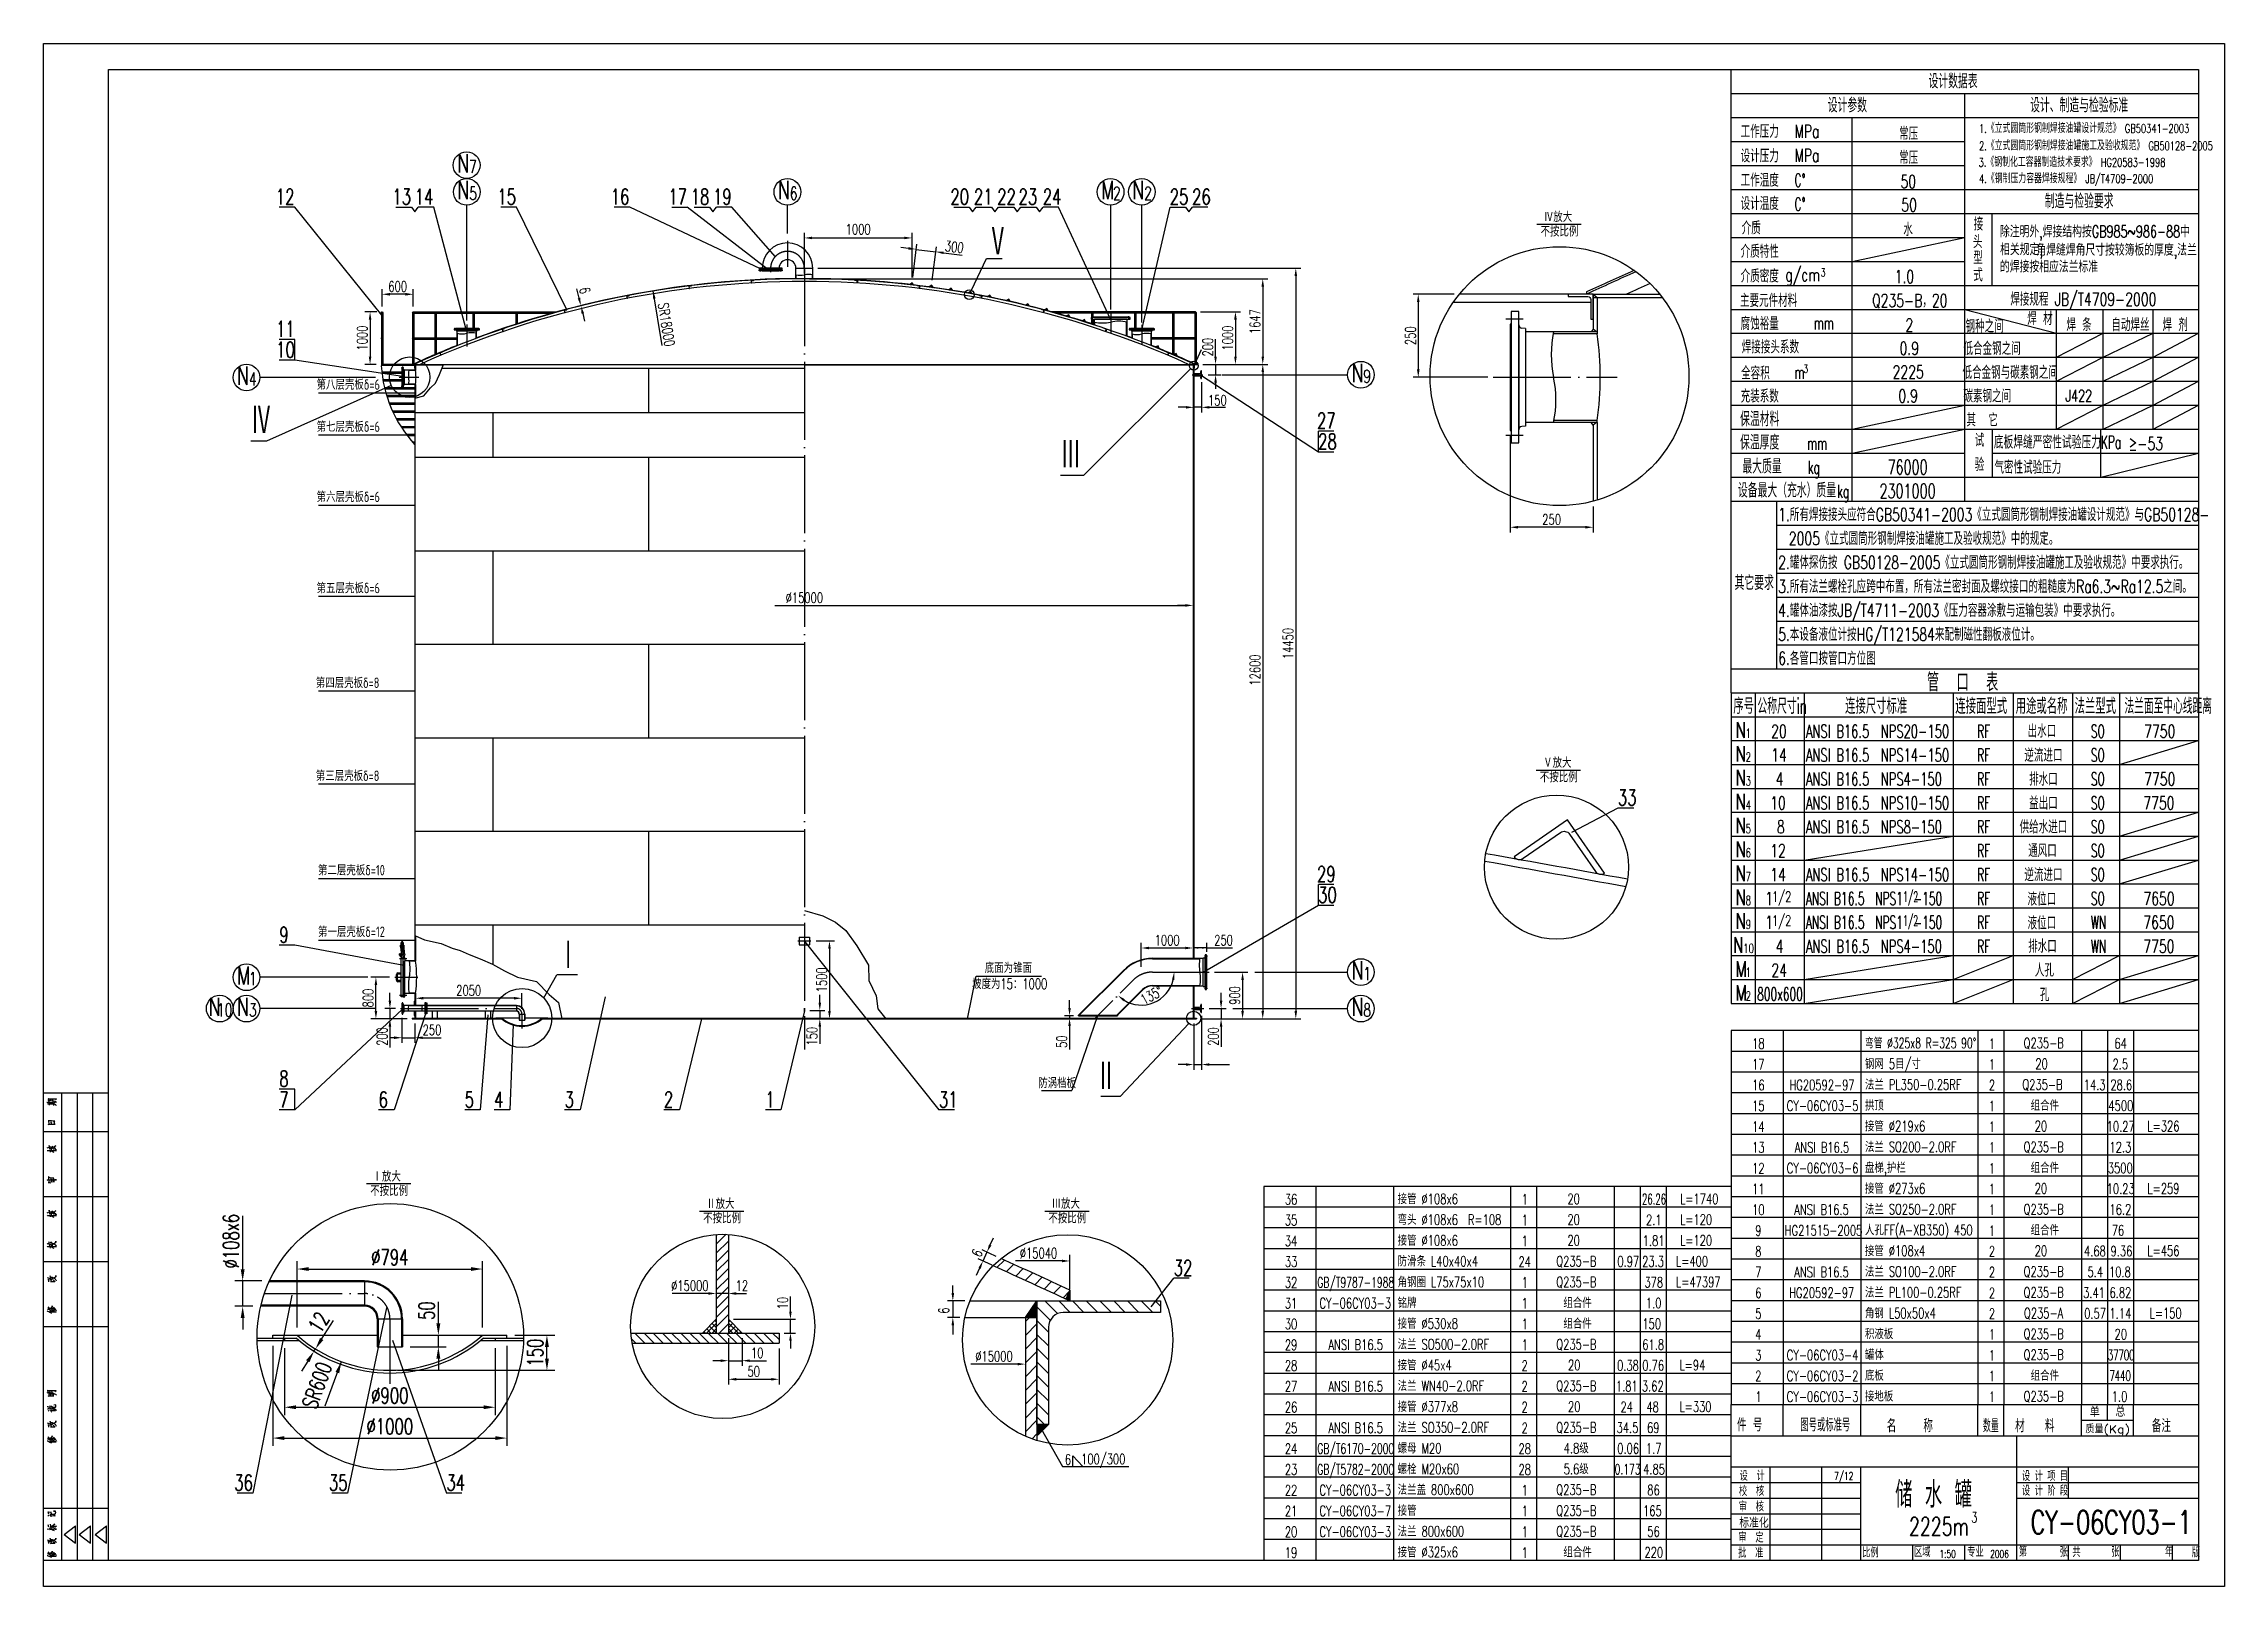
# Model space of a CAD drawing. Extents: x -15084 to 90401, y -39089 to 9274.
# Drawn here: x 56801 to 90401, y -14575 to 9185 of the extents above; entities that cross this region are included whole.
import ezdxf
from ezdxf.enums import TextEntityAlignment as Align

# ---------------------------------------------------------------- set-up
doc = ezdxf.new("R2010")
doc.units = 0
doc.header["$LTSCALE"] = 40
doc.header["$MEASUREMENT"] = 0
doc.linetypes.add('DASHDOT-M', pattern=[36, 30, -3, 0, -3])
doc.linetypes.add('DASHDOT-S', pattern=[14, 10, -2, 0, -2])
doc.layers.get('0').update_dxf_attribs({"linetype": 'CONTINUOUS'})
for name, color, linetype in [('CDR_DIM', 7, 'CONTINUOUS'), ('CDR_DWG1', 4, 'CONTINUOUS'), ('CDR_DWG2', 2, 'CONTINUOUS'), ('CDR_DWG3', 1, 'DASHDOT-M'), ('CDR_TEXT', 7, 'CONTINUOUS')]:
    doc.layers.add(name, color=color, linetype=linetype)
doc.styles.add('HZ', font='romans.shx', dxfattribs={"width": 0.7, "height": 160, "bigfont": 'HZ.shx'})
doc.styles.add('SBHZ', font='ROMANS', dxfattribs={"width": 0.67, "bigfont": 'HZ.SHX'})
pattern_1 = [(45, (21758.69, -14633.43), (-106.066, 106.066), [])]
pattern_2 = [(45, (21758.68667, -14633.43083), (-0.07071067812, 0.07071067812), []), (135, (21758.68667, -14633.43083), (-0.07071067812, -0.07071067812), [])]

msp = doc.modelspace()

# ---------------------------------------------------------------- texts
for s, height, style, width, p in [('1.《立式圆筒形钢制焊接油罐设计规范》 GB50341-2003', 133.33, 'SBHZ', 0.7, (86621, 7812)), ('3.《钢制化工容器制造技术要求》 HG20583-1998', 133.33, 'SBHZ', 0.7, (86614, 7290)), ('2.《立式圆筒形钢制焊接油罐施工及验收规范》 GB50128-2005', 133.33, 'SBHZ', 0.7, (86621, 7545)), ('4.《钢制压力容器焊接规程》 JB/T4709-2000', 133.33, 'SBHZ', 0.7, (86621, 7038)), ('弯管 %%C325x8 R=325 90%%D', 160, 'HZ', 0.65, (84863, -6287)), ('Q235-B', 160, 'HZ', 0.7, (87308, -6287)), ('64', 160, 'HZ', 0.7, (88707, -6291)), ('钢网 5目/寸', 160, 'HZ', 0.7, (84863, -6607)), ('20', 160, 'HZ', 0.7, (87489, -6607)), ('2.5', 160, 'HZ', 0.7, (88677, -6611)), ('HG20592-97', 160, 'HZ', 0.7, (83700, -6933)), ('法兰 PL350-0.25RF', 160, 'HZ', 0.7, (84863, -6927)), ('Q235-B', 160, 'HZ', 0.7, (87289, -6927)), ('14.3', 160, 'HZ', 0.7, (88234, -6931)), ('28.6', 160, 'HZ', 0.7, (88645, -6931)), ('CY-06CY03-5', 160, 'HZ', 0.7, (83658, -7253)), ('拱顶', 160, 'HZ', 0.7, (84863, -7247)), ('接管 %%c219x6', 160, 'HZ', 0.7, (84863, -7567)), ('组合件', 160, 'HZ', 0.7, (87416, -7247)), ('4500', 160, 'HZ', 0.7, (88614, -7251)), ('法兰 SO200-2.0RF', 160, 'HZ', 0.7, (84863, -7887)), ('Q235-B', 160, 'HZ', 0.7, (87308, -7887)), ('20', 160, 'HZ', 0.7, (87479, -7567)), ('10.27', 160, 'HZ', 0.7, (88588, -7571)), ('L=326', 160, 'HZ', 0.7, (89215, -7567)), ('CY-06CY03-6', 160, 'HZ', 0.7, (83658, -8213)), ('ANSI B16.5', 160, 'HZ', 0.7, (83781, -7893)), ('盘梯,护栏', 160, 'HZ', 0.7, (84863, -8207)), ('组合件', 160, 'HZ', 0.7, (87416, -8207)), ('3500', 160, 'HZ', 0.7, (88605, -8211)), ('12.3', 160, 'HZ', 0.7, (88631, -7891)), ('接管 %%c273x6', 160, 'HZ', 0.7, (84863, -8527)), ('20', 160, 'HZ', 0.7, (87479, -8527)), ('10.23', 160, 'HZ', 0.7, (88588, -8531)), ('L=259', 160, 'HZ', 0.7, (89215, -8527)), ('接管 %%c108x6', 160, 'HZ', 0.7, (77663, -8687)), ('20', 160, 'HZ', 0.7, (80279, -8687)), ('26.26', 160, 'HZ', 0.6, (81428, -8691)), ('L=1740', 160, 'HZ', 0.7, (82015, -8687)), ('ANSI B16.5', 160, 'HZ', 0.7, (83774, -8853)), ('法兰 SO250-2.0RF', 160, 'HZ', 0.7, (84863, -8847)), ('Q235-B', 160, 'HZ', 0.7, (87308, -8847)), ('16.2', 160, 'HZ', 0.7, (88631, -8851)), ('弯头 %%c108x6  R=108', 160, 'HZ', 0.7, (77663, -9007)), ('20', 160, 'HZ', 0.7, (80279, -9007)), ('2.1', 160, 'HZ', 0.7, (81490, -9011)), ('L=120', 160, 'HZ', 0.7, (82015, -9007)), ('HG21515-2005', 160, 'HZ', 0.7, (83627, -9173)), ('人孔FF(A-XB350) 450', 160, 'HZ', 0.7, (84863, -9167)), ('组合件', 160, 'HZ', 0.7, (87416, -9167)), ('76', 160, 'HZ', 0.7, (88666, -9171)), ('接管 %%c108x6', 160, 'HZ', 0.7, (77663, -9327)), ('20', 160, 'HZ', 0.7, (80279, -9327)), ('1.81', 160, 'HZ', 0.7, (81439, -9331)), ('L=120', 160, 'HZ', 0.7, (82015, -9327)), ('接管 %%C108x4', 160, 'HZ', 0.7, (84863, -9487)), ('20', 160, 'HZ', 0.7, (87479, -9487)), ('4.68', 160, 'HZ', 0.7, (88239, -9491)), ('9.36', 160, 'HZ', 0.7, (88647, -9491)), ('L=456', 160, 'HZ', 0.7, (89215, -9487)), ('防滑条 L40x40x4', 160, 'HZ', 0.7, (77663, -9647)), ('Q235-B', 160, 'HZ', 0.7, (80108, -9647)), ('0.97', 160, 'HZ', 0.7, (81049, -9651)), ('23.3', 160, 'HZ', 0.7, (81430, -9651)), ('L=400', 160, 'HZ', 0.7, (81952, -9647)), ('ANSI B16.5', 160, 'HZ', 0.7, (83774, -9813)), ('法兰 SO100-2.0RF', 160, 'HZ', 0.7, (84863, -9807)), ('Q235-B', 160, 'HZ', 0.7, (87308, -9807)), ('5.4', 160, 'HZ', 0.7, (88292, -9811)), ('10.8', 160, 'HZ', 0.7, (88623, -9811)), ('GB/T9787-1988', 160, 'HZ', 0.65, (76425, -9973)), ('角钢圈 L75x75x10', 160, 'HZ', 0.7, (77663, -9967)), ('Q235-B', 160, 'HZ', 0.7, (80108, -9967)), ('378', 160, 'HZ', 0.7, (81466, -9971)), ('L=47397', 160, 'HZ', 0.7, (81952, -9967)), ('HG20592-97', 160, 'HZ', 0.7, (83695, -10133)), ('法兰 PL100-0.25RF', 160, 'HZ', 0.7, (84863, -10127)), ('Q235-B', 160, 'HZ', 0.7, (87308, -10127)), ('3.41', 160, 'HZ', 0.7, (88224, -10131)), ('6.82', 160, 'HZ', 0.7, (88631, -10131)), ('CY-06CY03-3', 160, 'HZ', 0.7, (76458, -10293)), ('铭牌', 160, 'HZ', 0.7, (77663, -10287)), ('组合件', 160, 'HZ', 0.7, (80216, -10287)), ('1.0', 160, 'HZ', 0.7, (81488, -10291)), ('角钢 L50x50x4', 160, 'HZ', 0.7, (84863, -10447)), ('Q235-A', 160, 'HZ', 0.7, (87313, -10447)), ('0.57', 160, 'HZ', 0.7, (88241, -10451)), ('1.14', 160, 'HZ', 0.7, (88631, -10451)), ('L=150', 160, 'HZ', 0.7, (89248, -10447)), ('接管 %%c530x8', 160, 'HZ', 0.7, (77663, -10607)), ('法兰 SO500-2.0RF', 160, 'HZ', 0.7, (77663, -10927)), ('组合件', 160, 'HZ', 0.7, (80216, -10607)), ('150', 160, 'HZ', 0.7, (81433, -10611)), ('积液板', 160, 'HZ', 0.7, (84863, -10767)), ('Q235-B', 160, 'HZ', 0.7, (87308, -10767)), ('20', 160, 'HZ', 0.7, (88709, -10771)), ('ANSI B16.5', 160, 'HZ', 0.7, (76597, -10933)), ('接管 %%c45x4', 160, 'HZ', 0.7, (77663, -11247)), ('Q235-B', 160, 'HZ', 0.7, (80108, -10927)), ('20', 160, 'HZ', 0.7, (80288, -11247)), ('61.8', 160, 'HZ', 0.7, (81433, -10931)), ('L=94', 160, 'HZ', 0.7, (82005, -11247)), ('CY-06CY03-4', 160, 'HZ', 0.7, (83658, -11093)), ('罐体', 160, 'HZ', 0.7, (84863, -11087)), ('Q235-B', 160, 'HZ', 0.7, (87308, -11087)), ('37700', 160, 'HZ', 0.6, (88605, -11091)), ('ANSI B16.5', 160, 'HZ', 0.7, (76597, -11573)), ('法兰 WN40-2.0RF', 160, 'HZ', 0.7, (77663, -11567)), ('Q235-B', 160, 'HZ', 0.7, (80108, -11567)), ('1.81', 160, 'HZ', 0.7, (81026, -11571)), ('0.38', 160, 'HZ', 0.7, (81044, -11251)), ('3.62', 160, 'HZ', 0.7, (81426, -11571)), ('0.76', 160, 'HZ', 0.7, (81433, -11251)), ('CY-06CY03-2', 160, 'HZ', 0.7, (83658, -11413)), ('底板', 160, 'HZ', 0.7, (84863, -11407)), ('组合件', 160, 'HZ', 0.7, (87416, -11407)), ('7440', 160, 'HZ', 0.6, (88631, -11411)), ('接管 %%c377x8', 160, 'HZ', 0.7, (77663, -11887)), ('20', 160, 'HZ', 0.7, (80288, -11887)), ('24', 160, 'HZ', 0.7, (81096, -11891)), ('48', 160, 'HZ', 0.7, (81496, -11891)), ('L=330', 160, 'HZ', 0.7, (82005, -11887)), ('CY-06CY03-3', 160, 'HZ', 0.7, (83658, -11733)), ('接地板', 160, 'HZ', 0.7, (84863, -11727)), ('Q235-B', 160, 'HZ', 0.7, (87308, -11727)), ('1.0', 160, 'HZ', 0.7, (88666, -11731)), ('ANSI B16.5', 160, 'HZ', 0.7, (76597, -12213)), ('法兰 SO350-2.0RF', 160, 'HZ', 0.7, (77663, -12207)), ('Q235-B', 160, 'HZ', 0.7, (80108, -12207)), ('34.5', 160, 'HZ', 0.7, (81036, -12211)), ('69', 160, 'HZ', 0.7, (81506, -12211)), ('GB/T6170-2000', 160, 'HZ', 0.65, (76425, -12533)), ('螺母 M20', 160, 'HZ', 0.7, (77663, -12527)), ('4.8级', 160, 'HZ', 0.7, (80222, -12527)), ('0.06', 160, 'HZ', 0.7, (81047, -12531)), ('1.7', 160, 'HZ', 0.7, (81488, -12531)), ('GB/T5782-2000', 160, 'HZ', 0.65, (76425, -12853)), ('螺栓 M20x60', 160, 'HZ', 0.7, (77663, -12847)), ('5.6级', 160, 'HZ', 0.7, (80222, -12847)), ('0.173', 160, 'HZ', 0.65, (81006, -12851)), ('4.85', 160, 'HZ', 0.7, (81446, -12851)), ('CY-06CY03-3', 160, 'HZ', 0.7, (76458, -13173)), ('法兰盖 800x600', 160, 'HZ', 0.7, (77663, -13167)), ('Q235-B', 160, 'HZ', 0.7, (80108, -13167)), ('86', 160, 'HZ', 0.7, (81510, -13171)), ('CY-06CY03-7', 160, 'HZ', 0.7, (76458, -13493)), ('接管 ', 160, 'HZ', 0.7, (77663, -13487)), ('Q235-B', 160, 'HZ', 0.7, (80108, -13487)), ('165', 160, 'HZ', 0.7, (81444, -13491)), ('CY-06CY03-3', 160, 'HZ', 0.7, (76458, -13813)), ('法兰 800x600', 160, 'HZ', 0.7, (77663, -13807)), ('Q235-B', 160, 'HZ', 0.7, (80108, -13807)), ('56', 160, 'HZ', 0.7, (81510, -13811)), ('接管 %%c325x6', 160, 'HZ', 0.7, (77663, -14127)), ('组合件', 160, 'HZ', 0.7, (80216, -14127)), ('220', 160, 'HZ', 0.7, (81466, -14131))]:
    msp.add_text(s, height=height, dxfattribs=dict(style=style, width=width)).set_placement(p)
at = {"linetype": 'Continuous', "style": 'HZ'}
for s, width, p in [('校  核', 0.7, (82922, -13181)), ('设  计', 0.7, (82931, -12946)), ('设 计 项 目', 0.7, (87282, -12950)), ('设 计 阶 段', 0.7, (87282, -13176)), ('审  核', 0.7, (82918, -13421)), ('审  定', 0.7, (82913, -13897)), ('标准化', 0.9, (82927, -13670)), ('批  准', 0.7, (82909, -14132)), ('比例', 0.7, (84820, -14128)), ('区域', 0.7, (85619, -14119)), ('专业', 0.7, (86438, -14120)), ('第', 0.7, (87234, -14114)), ('张', 0.7, (87862, -14118)), ('共', 0.7, (88058, -14122)), ('张', 0.7, (88656, -14118)), ('年', 0.7, (89485, -14114)), ('版', 0.7, (89900, -14124))]:
    msp.add_text(s, height=140, dxfattribs=dict(at, width=width)).set_placement(p)
at = {"attachment_point": 5, "style": 'HZ'}
for s, insert, char_height in [('1000', (69351, 6327), 160), ('\\A1;600', (62256, 5445), 160), ('第八层壳板δ=6', (61495, 3934), 160), ('\\A1;150', (74886, 3692), 160), ('第七层壳板δ=6', (61495, 3285), 160), ('第六层壳板δ=6', (61495, 2205), 160), ('250', (80036, 1857), 160), ('第五层壳板δ=6', (61495, 800), 160), ('%%c15000', (68522, 652), 160), ('第四层壳板δ=8', (61485, -659), 160), ('第三层壳板δ=8', (61485, -2091), 160), ('第二层壳板δ=10', (61544, -3545), 160), ('第一层壳板δ=12', (61544, -4494), 160), ('\\A1;1000', (74112, -4623), 160), ('\\A1;250', (74981, -4623), 160), ('底面为锥面', (71666, -5049), 160), ('\\A1;2050', (63351, -5397), 160), ('坡度为15：1000', (71686, -5295), 160), ('\\A1;250', (62785, -6005), 160), ('防涡档板', (72416, -6822), 160), ('%%c794', (62135, -9507), 240), ('%%c15040', (72130, -9443), 160), ('%%c15000', (66758, -9944), 160), ('12', (67559, -9944), 160), ('10', (67796, -10979), 160), ('%%c15000', (71444, -11032), 160), ('50', (67742, -11265), 160), ('%%c900', (62135, -11636), 240), ('%%c1000', (62135, -12111), 240), ('6', (72583, -12622), 160), ('100/300', (73128, -12641), 160)]:
    msp.add_mtext(s, dxfattribs=dict(at, insert=insert, char_height=char_height))
for s, insert, char_height, rotation in [('300', (70833, 6054), 160, 353), ('\\A1;6', (65140, 5385), 160, 283.8344), ('SR18000', (66398, 4859), 160, 279), ('\\A1;1647', (75465, 4904), 160, 90), ('1000', (61711, 4651), 160, 90), ('1000', (75044, 4651), 160, 90), ('250', (77861, 4687), 160, 90), ('\\A1;200', (74738, 4511), 160, 90), ('\\A1;14450', (75974, -54), 160, 90), ('\\A1;12600', (75465, -462), 160, 90), ('\\A1;1500', (68789, -5234), 160, 90), ('135%%d', (73871, -5471), 160, 28), ('\\A1;900', (75154, -5474), 160, 90), ('\\A1;800', (61801, -5514), 160, 90), ('\\A1;200', (62017, -6106), 160, 90), ('150', (68640, -6101), 160, 90), ('\\A1;200', (74823, -6106), 160, 90), ('\\A1;50', (72488, -6186), 160, 90), ('%%c108x6', (59688, -9259), 240, 90), ('6', (71184, -9441), 160, 65), ('12', (61041, -10509), 240, 58), ('50', (62703, -10328), 240, 90), ('10', (68188, -10212), 160, 90), ('6', (70671, -10327), 160, 90), ('150', (64376, -10976), 240, 90), ('SR600', (61013, -11479), 240, 70)]:
    msp.add_mtext(s, dxfattribs=dict(at, insert=insert, char_height=char_height, rotation=rotation))
at = {"layer": 'CDR_DWG1', "style": 'HZ', "width": 0.7}
for s, p in [('12', (60379, 6707)), ('13', (62175, 6707)), ('14', (62520, 6707)), ('15', (63793, 6707)), ('16', (65538, 6707)), ('17', (66426, 6707)), ('18', (66770, 6707)), ('19', (67114, 6707)), ('20', (70773, 6707)), ('21', (71134, 6707)), ('22', (71494, 6707)), ('23', (71822, 6707)), ('24', (72196, 6707)), ('25', (74152, 6707)), ('26', (74496, 6707)), ('11', (60384, 4671)), ('10', (60384, 4351)), ('27', (76420, 3258)), ('28', (76438, 2938)), ('33', (81056, -2546)), ('29', (76420, -3725)), ('30', (76438, -4045)), ('9', (60432, -4659)), ('8', (60432, -6876)), ('7', (60432, -7197)), ('6', (61963, -7197)), ('5', (63289, -7197)), ('4', (63744, -7197)), ('3', (64829, -7197)), ('2', (66358, -7197)), ('1', (67921, -7197)), ('31', (70595, -7197)), ('32', (74213, -9790)), ('36', (59738, -13097)), ('35', (61197, -13097)), ('34', (63007, -13097))]:
    msp.add_text(s, height=240, dxfattribs=at).set_placement(p)
at = {"layer": 'CDR_DWG2', "style": 'HZ', "width": 0.7}
for s, height, p in [('N', 280, (63176, 7202)), ('N', 280, (63177, 6790)), ('N', 280, (68117, 6790)), ('M', 280, (73097, 6790)), ('N', 280, (73577, 6790)), ('N', 280, (59783, 3931)), ('N', 280, (76953, 3973)), ('M', 280, (59783, -5307)), ('N', 280, (76953, -5227)), ('N', 280, (59342, -5789)), ('N', 280, (59783, -5789)), ('N', 280, (76953, -5789)), ('储 水 罐', 400, (85329, -13362)), ('3', 160, (86501, -13593)), ('CY-06CY03-1', 360, (87415, -13767)), ('2225m', 280, (85542, -13791))]:
    msp.add_text(s, height=height, dxfattribs=at).set_placement(p)
for s, p in [('7/12', (84537, -12935)), ('1:50', (86137, -14135)), ('2006', (86937, -14135))]:
    msp.add_text(s, height=120, dxfattribs=at).set_placement(p, align=Align.CENTER)
at = {"layer": 'CDR_DWG2', "attachment_point": 5, "style": 'HZ'}
for s, insert, char_height in [('7', (63415, 7292), 200), ('5', (63417, 6880), 200), ('6', (68357, 6880), 200), ('2', (73337, 6880), 200), ('2', (73817, 6880), 200), ('不按比例', (80156, 6294), 160), ('Ⅳ放大', (80133, 6518), 160), ('Ⅴ', (71503, 6134), 480), ('4', (60023, 4021), 200), ('9', (77193, 4063), 200), ('Ⅳ', (60149, 3380), 480), ('Ⅲ', (72627, 2853), 480), ('不按比例', (80145, -2112), 160), ('Ⅴ放大', (80123, -1888), 160), ('Ⅰ', (64883, -4857), 480), ('1', (77193, -5137), 200), ('1', (60023, -5217), 200), ('10', (59590, -5699), 200), ('3', (60023, -5699), 200), ('8', (77193, -5699), 200), ('Ⅱ', (73168, -6721), 480), ('不按比例', (62124, -8482), 160), ('Ⅰ放大', (62087, -8261), 160), ('Ⅱ放大', (67228, -8682), 160), ('Ⅲ放大', (72550, -8680), 160), ('不按比例', (67254, -8904), 160), ('不按比例', (72573, -8904), 160)]:
    msp.add_mtext(s, dxfattribs=dict(at, insert=insert, char_height=char_height))
at = {"layer": 'CDR_TEXT', "style": 'HZ'}
for s, height, width, p in [('设计数据表', 221.5, 0.65, (86221, 8496)), ('设计参数', 221.5, 0.65, (84592, 8126)), ('设计、制造与检验标准', 221.5, 0.65, (88164, 8126)), ('工作压力', 200, 0.7, (83242, 7733)), ('设计压力', 200, 0.7, (83242, 7356)), ('工作温度', 200, 0.7, (83242, 6982)), ('设计温度', 200, 0.7, (83242, 6623)), ('50', 200, 0.7, (85544, 6602)), ('制造与检验要求', 221.5, 0.65, (88164, 6649)), ('介质', 200, 0.7, (83110, 6246)), ('接', 200, 0.7, (86612, 6307)), ('介质特性', 200, 0.7, (83242, 5886)), ('头', 200, 0.7, (86600, 6034)), ('介质密度', 200, 0.7, (83242, 5506)), ('g/cm', 200, 0.7, (83903, 5527)), ('型', 200, 0.7, (86606, 5786)), ('式', 200, 0.7, (86606, 5523)), ('焊接规程 JB/T4709-2000', 200, 0.7, (88228, 5149)), ('主要元件材料', 200, 0.7, (83379, 5129)), ('焊 材', 200, 0.7, (87559, 4850)), ('腐蚀裕量', 200, 0.7, (83242, 4773)), ('2', 200, 0.7, (85547, 4751)), ('钢种之间', 200, 0.7, (86708, 4733)), ('焊 条', 200, 0.7, (88162, 4756)), ('自动焊丝', 200, 0.7, (88953, 4756)), ('焊 剂', 200, 0.7, (89643, 4756)), ('焊接接头系数', 200, 0.7, (83406, 4414)), ('0.9', 200, 0.7, (85546, 4392)), ('低合金钢之间', 200, 0.7, (86822, 4390)), ('全容积', 200, 0.7, (83176, 4011)), ('2225', 200, 0.7, (85529, 4029)), ('低合金钢与碳素钢之间', 200, 0.7, (87101, 4021)), ('充装系数', 200, 0.7, (83242, 3656)), ('0.9', 200, 0.7, (85529, 3659)), ('碳素钢之间', 200, 0.7, (86747, 3658)), ('J422', 180, 0.7, (88158, 3672)), ('保温材料', 221.5, 0.65, (83242, 3293)), ('其  它', 200, 0.7, (86670, 3289)), ('保温厚度', 221.5, 0.65, (83242, 2933)), ('试', 200, 0.7, (86628, 2976)), ('≥-53', 200, 0.7, (89192, 2925)), ('最大质量', 221.5, 0.65, (83277, 2564)), ('76000', 221.5, 0.65, (85520, 2552)), ('验', 200, 0.7, (86628, 2603)), ('气密性试验压力', 200, 0.7, (87373, 2560)), ('设备最大（充水）质量', 221.5, 0.65, (83662, 2195)), ('2301000', 221.5, 0.65, (85520, 2183)), ('其它要求', 221.5, 0.65, (83157, 771)), ('出水口', 200, 0.7, (87590, -1502)), ('逆流进口', 200, 0.7, (87613, -1875)), ('排水口', 200, 0.7, (87613, -2243)), ('益出口', 200, 0.7, (87613, -2611)), ('供给水进口', 200, 0.7, (87613, -2979)), ('通风口', 200, 0.7, (87598, -3344)), ('逆流进口', 200, 0.7, (87613, -3715)), ('液位口', 200, 0.7, (87589, -4090)), ('液位口', 200, 0.7, (87589, -4458)), ('排水口', 200, 0.7, (87598, -4816)), ('18', 160, 0.7, (83221, -6295)), ('1', 160, 0.7, (86821, -6295)), ('17', 160, 0.7, (83221, -6615)), ('1', 160, 0.7, (86821, -6615)), ('16', 160, 0.7, (83221, -6935)), ('2', 160, 0.7, (86821, -6935)), ('15', 160, 0.7, (83221, -7255)), ('1', 160, 0.7, (86821, -7255)), ('14', 160, 0.7, (83221, -7575)), ('1', 160, 0.7, (86821, -7575)), ('13', 160, 0.7, (83221, -7895)), ('12', 160, 0.7, (83221, -8215)), ('1', 160, 0.7, (86821, -7895)), ('1', 160, 0.7, (86821, -8215)), ('11', 160, 0.7, (83221, -8535)), ('1', 160, 0.7, (86821, -8535)), ('36', 160, 0.7, (76021, -8695)), ('1', 160, 0.7, (79621, -8695)), ('10', 160, 0.7, (83221, -8855)), ('1', 160, 0.7, (86821, -8855)), ('35', 160, 0.7, (76021, -9015)), ('1', 160, 0.7, (79621, -9015)), ('9', 160, 0.7, (83221, -9175)), ('1', 160, 0.7, (86821, -9175)), ('34', 160, 0.7, (76021, -9335)), ('1', 160, 0.7, (79621, -9335)), ('8', 160, 0.7, (83221, -9495)), ('2', 160, 0.7, (86821, -9495)), ('33', 160, 0.7, (76021, -9655)), ('24', 160, 0.7, (79621, -9655)), ('7', 160, 0.7, (83221, -9815)), ('2', 160, 0.7, (86821, -9815)), ('32', 160, 0.7, (76021, -9975)), ('1', 160, 0.7, (79621, -9975)), ('6', 160, 0.7, (83221, -10135)), ('2', 160, 0.7, (86821, -10135)), ('31', 160, 0.7, (76021, -10295)), ('1', 160, 0.7, (79621, -10295)), ('5', 160, 0.7, (83221, -10455)), ('2', 160, 0.7, (86821, -10455)), ('30', 160, 0.7, (76021, -10615)), ('1', 160, 0.7, (79621, -10615)), ('4', 160, 0.7, (83221, -10775)), ('1', 160, 0.7, (86821, -10775)), ('29', 160, 0.7, (76021, -10935)), ('1', 160, 0.7, (79621, -10935)), ('3', 160, 0.7, (83221, -11095)), ('1', 160, 0.7, (86821, -11095)), ('28', 160, 0.7, (76021, -11255)), ('27', 160, 0.7, (76021, -11575)), ('2', 160, 0.7, (79621, -11255)), ('2', 160, 0.7, (79621, -11575)), ('2', 160, 0.7, (83221, -11415)), ('1', 160, 0.7, (86821, -11415)), ('26', 160, 0.7, (76021, -11895)), ('2', 160, 0.7, (79621, -11895)), ('1', 160, 0.7, (83221, -11735)), ('1', 160, 0.7, (86821, -11735)), ('25', 160, 0.7, (76021, -12215)), ('2', 160, 0.7, (79621, -12215)), ('24', 160, 0.7, (76021, -12535)), ('28', 160, 0.7, (79621, -12535)), ('23', 160, 0.7, (76021, -12855)), ('28', 160, 0.7, (79621, -12855)), ('22', 160, 0.7, (76021, -13175)), ('1', 160, 0.7, (79621, -13175)), ('21', 160, 0.7, (76021, -13495)), ('1', 160, 0.7, (79621, -13495)), ('20', 160, 0.7, (76021, -13815)), ('1', 160, 0.7, (79621, -13815)), ('19', 160, 0.7, (76021, -14135)), ('1', 160, 0.7, (79621, -14135))]:
    msp.add_text(s, height=height, dxfattribs=dict(at, width=width)).set_placement(p, align=Align.CENTER)
for s, height, width, p in [('MPa', 200, 0.7, (83777, 7733)), ('常压', 200, 0.7, (85390, 7699)), ('MPa', 200, 0.7, (83777, 7364)), ('常压', 200, 0.7, (85390, 7330)), ('C%%D', 200, 0.6, (83778, 6982)), ('50', 200, 0.7, (85411, 6961)), ('C%%D', 200, 0.6, (83778, 6613)), ('水', 200, 0.7, (85454, 6224)), ('除注明外,焊接结构按GB985~986-88中', 180, 0.7, (86943, 6202)), ('相关规定,', 180, 0.7, (86945, 5926)), ('角焊缝焊角尺寸按较簿板的厚度,法兰', 180, 0.7, (87504, 5919)), ('3', 120, 0.7, (84183, 5600)), ('的焊接按相应法兰标准', 180, 0.7, (86943, 5661)), ('1.0', 200, 0.7, (85321, 5498)), ('Q235-B，20', 200, 0.7, (84974, 5129)), ('mm', 200, 0.6, (84076, 4782)), ('m', 200, 0.6, (83778, 4021)), ('3', 120, 0.7, (83916, 4116)), ('mm', 200, 0.6, (83974, 2927)), ('底板焊缝严密性试验压力KPa', 200, 0.6, (86849, 2947)), ('kg', 200, 0.6, (83981, 2558)), ('kg', 200, 0.6, (84433, 2189)), ('1.所有焊接接头应符合GB50341-2003《立式圆筒形钢制焊接油罐设计规范》与GB50128-', 200, 0.7, (83526, 1833)), ('2005《立式圆筒形钢制焊接油罐施工及验收规范》中的规定。 ', 200, 0.7, (83690, 1464)), ('2.罐体探伤按 GB50128-2005《立式圆筒形钢制焊接油罐施工及验收规范》中要求执行。', 200, 0.7, (83526, 1095)), ('3.所有法兰螺栓孔应跨中布置，所有法兰密封面及螺纹接口的粗糙度为Ra6.3~Ra12.5之间。', 200, 0.7, (83526, 725)), ('4.罐体油漆按JB/T4711-2003《压力容器涂敷与运输包装》中要求执行。', 200, 0.7, (83526, 356)), ('5.本设备液位计按HG/T121584来配制磁性翻板液位计。', 200, 0.7, (83526, -13)), ('6.各管口按管口方位图', 200, 0.7, (83526, -382)), ('管  口  表', 280, 0.7, (85820, -791)), ('序号', 240, 0.7, (82835, -1137)), ('公称尺寸in', 240, 0.55, (83206, -1137)), ('连接尺寸标准', 240, 0.7, (84557, -1137)), ('连接面型式', 240, 0.7, (86255, -1137)), ('用途或名称', 240, 0.7, (87185, -1137)), ('法兰型式', 240, 0.7, (88093, -1137)), ('法兰面至中心线距离', 240, 0.5, (88861, -1137)), ('N', 240, 0.7, (82872, -1505)), ('20', 200, 0.7, (83418, -1505)), ('ANSI B16.5  NPS20-150', 200, 0.65, (83954, -1505)), ('RF', 200, 0.6, (86593, -1505)), ('SO', 200, 0.6, (88342, -1505)), ('7750', 200, 0.7, (89165, -1505)), ('N', 240, 0.7, (82872, -1873)), ('1', 140, 0.7, (83024, -1505)), ('14', 200, 0.7, (83418, -1873)), ('ANSI B16.5  NPS14-150', 200, 0.65, (83954, -1873)), ('RF', 200, 0.6, (86593, -1873)), ('SO', 200, 0.6, (88342, -1873)), ('N', 240, 0.7, (82872, -2241)), ('2', 140, 0.7, (83024, -1873)), ('3', 140, 0.7, (83024, -2241)), ('4', 200, 0.7, (83487, -2241)), ('ANSI B16.5  NPS4-150', 200, 0.65, (83954, -2241)), ('RF', 200, 0.6, (86593, -2241)), ('SO', 200, 0.6, (88342, -2241)), ('7750', 200, 0.7, (89165, -2241)), ('N', 240, 0.7, (82872, -2609)), ('4', 140, 0.7, (83024, -2609)), ('10', 200, 0.7, (83404, -2609)), ('ANSI B16.5  NPS10-150', 200, 0.65, (83954, -2609)), ('RF', 200, 0.6, (86593, -2609)), ('SO', 200, 0.6, (88342, -2609)), ('7750', 200, 0.7, (89152, -2609)), ('N', 240, 0.7, (82872, -2977)), ('5', 140, 0.7, (83024, -2977)), ('8', 200, 0.7, (83507, -2977)), ('ANSI B16.5  NPS8-150', 200, 0.65, (83954, -2977)), ('RF', 200, 0.6, (86593, -2977)), ('SO', 200, 0.6, (88342, -2977)), ('N', 240, 0.7, (82872, -3345)), ('6', 140, 0.7, (83024, -3345)), ('12', 200, 0.7, (83404, -3345)), ('RF', 200, 0.6, (86593, -3345)), ('SO', 200, 0.6, (88342, -3345)), ('N', 240, 0.7, (82872, -3713)), ('7', 140, 0.7, (83024, -3713)), ('14', 200, 0.7, (83404, -3713)), ('ANSI B16.5  NPS14-150', 200, 0.65, (83954, -3713)), ('RF', 200, 0.6, (86593, -3713)), ('SO', 200, 0.6, (88342, -3713)), ('N', 240, 0.7, (82872, -4081)), ('8', 140, 0.7, (83024, -4081)), ('1', 200, 0.7, (83326, -4081)), ('1/2', 160, 0.7, (83431, -4034)), ('ANSI B16.5  NPS1  -150', 200, 0.6, (83954, -4081)), ('1/2', 160, 0.55, (85450, -4034)), ('RF', 200, 0.6, (86593, -4081)), ('RF', 200, 0.6, (86593, -4081)), ('SO', 200, 0.6, (88342, -4081)), ('7650', 200, 0.7, (89154, -4081)), ('N', 240, 0.7, (82872, -4449)), ('9', 140, 0.7, (83024, -4449)), ('1', 200, 0.7, (83326, -4449)), ('1/2', 160, 0.7, (83431, -4402)), ('ANSI B16.5  NPS1  -150', 200, 0.6, (83954, -4449)), ('1/2', 160, 0.55, (85450, -4402)), ('RF', 200, 0.6, (86593, -4449)), ('WN', 200, 0.6, (88342, -4449)), ('7650', 200, 0.7, (89152, -4449)), ('N', 240, 0.7, (82834, -4817)), ('10', 140, 0.7, (82986, -4817)), ('4', 200, 0.7, (83487, -4817)), ('ANSI B16.5  NPS4-150', 200, 0.65, (83954, -4817)), ('RF', 200, 0.6, (86593, -4817)), ('WN', 200, 0.6, (88342, -4817)), ('7750', 200, 0.7, (89152, -4817)), ('M', 240, 0.7, (82872, -5185)), ('24', 200, 0.7, (83422, -5185)), ('人孔', 200, 0.7, (87481, -5184)), ('M', 240, 0.7, (82872, -5553)), ('1', 140, 0.7, (83024, -5185)), ('800x600', 200, 0.6, (83203, -5553)), ('孔', 200, 0.7, (87558, -5562)), ('2', 140, 0.7, (83024, -5553))]:
    msp.add_text(s, height=height, dxfattribs=dict(at, width=width)).set_placement(p)

# ---------------------------------------------------------------- blocks, each defined once
blk = doc.blocks.new('TUQA')
at = {"color": 4, "linetype": 'Continuous'}
for p, q in [((-25, 180), (0, 180)), ((-18, 0), (-18, 180)), ((0, 165), (-24.85, 165)), ((0, 140), (-24.85, 140)), ((0, 115), (-24.85, 115)), ((0, 90), (-24.85, 90)), ((0, 20), (-24.85, 20)), ((0, 0), (-25, 0))]:
    blk.add_line(p, q, dxfattribs=at)
at = {"color": 7, "linetype": 'Continuous'}
for p, q in [((-12, 0), (-12, 180)), ((-6, 0), (-6, 180))]:
    blk.add_line(p, q, dxfattribs=at)
at = {"color": 1, "linetype": 'Continuous'}
for p, q in [((-17.08, 10), (-12.71, 13.35)), ((-17.08, 10), (-12.71, 6.65)), ((-12.71, 6.65), (-12.71, 13.35)), ((-11.26, 10), (-6.89, 13.35)), ((-11.26, 10), (-6.89, 6.65)), ((-6.89, 6.65), (-6.89, 13.35)), ((-5.11, 10), (-0.75, 13.35)), ((-5.11, 10), (-0.75, 6.65)), ((-0.75, 6.65), (-0.75, 13.35))]:
    blk.add_line(p, q, dxfattribs=at)
at = {"color": 7, "linetype": 'Continuous'}
for points in [[(-23.7, 176.39), (-23.53, 176.44), (-23.53, 176.44), (-21.25, 176.36)], [(-23.3, 176.96), (-22.98, 177.03), (-22.98, 177.03), (-22.33, 177.03), (-22.33, 177.03), (-21.63, 177.01), (-21.63, 177.01), (-21.2, 176.96), (-21.2, 176.96), (-20.73, 176.83), (-20.73, 176.83), (-20.44, 176.69), (-20.44, 176.69), (-20, 176.41)], [(-22.95, 177.03), (-23.09, 177.78), (-23.09, 177.78), (-23.18, 177.7), (-23.18, 177.7), (-22.27, 177.7), (-22.27, 177.7), (-22.22, 177.7), (-22.22, 177.7), (-20.9, 177.73), (-20.9, 177.73), (-20.41, 177.7), (-20.41, 177.7), (-20.12, 177.68), (-20.12, 177.68), (-20.03, 177.65), (-20.03, 177.65), (-20.41, 177.28), (-20.41, 177.28), (-20.15, 177.63)], [(-22.74, 175.3), (-22.92, 176.76)], [(-22.22, 177.06), (-22.3, 177.48)], [(-21.46, 177.01), (-21.46, 177.06), (-21.46, 177.06), (-21.55, 177.45)], [(-21.08, 175.22), (-21.31, 176.76), (-21.31, 176.76), (-21.34, 176.69), (-21.34, 176.69), (-21.25, 176.59)], [(-20.99, 176.19), (-20.64, 176.46), (-20.64, 176.46), (-20.5, 176.46), (-20.5, 176.46), (-20.76, 176.36)], [(-23.53, 175.69), (-23.35, 175.74), (-23.35, 175.74), (-21.17, 175.74)], [(-23.27, 167.87), (-22.98, 167.92), (-22.98, 167.92), (-22.33, 167.94), (-22.33, 167.94), (-21.66, 167.97), (-21.66, 167.97), (-21.57, 167.97), (-21.57, 167.97), (-21.11, 167.97), (-21.11, 167.97), (-20.5, 167.97), (-20.5, 167.97), (-20.7, 167.97), (-20.7, 167.97), (-20.88, 168.93), (-20.88, 168.93), (-20.67, 169.13), (-20.67, 169.13), (-20.93, 169.18), (-20.93, 169.18), (-21.28, 169.18), (-21.28, 169.18), (-21.95, 169.21), (-21.95, 169.21), (-22.65, 169.23), (-22.65, 169.23), (-23.24, 169.23), (-23.24, 169.23), (-23.15, 169.26), (-23.15, 169.26), (-22.95, 167.94)], [(-22.25, 175.77), (-22.33, 176.21)], [(-21.9, 167.97), (-22.07, 168.93), (-22.07, 168.93), (-22.1, 168.83), (-22.1, 168.83), (-21.98, 168.61)], [(-21.75, 175.79), (-21.84, 176.19)], [(-20.9, 175.79), (-20.76, 175.77), (-20.76, 175.77), (-20.47, 175.57), (-20.47, 175.57), (-20.26, 175.4), (-20.26, 175.4), (-20.12, 175.22)], [(-22.65, 158.41), (-22.89, 159.8), (-22.89, 159.8), (-22.92, 159.7), (-22.92, 159.7), (-22.83, 159.5)], [(-20.99, 159.03), (-20.5, 159.53), (-20.5, 159.53), (-20.26, 159.63), (-20.26, 159.63), (-20.55, 159.48)], [(-23.65, 157.77), (-23.5, 157.87), (-23.5, 157.87), (-23.53, 157.84), (-23.53, 157.84), (-20.09, 157.84), (-20.09, 157.84), (-20.35, 157.82), (-20.35, 157.82), (-20.64, 157.84)], [(-23.59, 158.83), (-23.3, 159.01), (-23.3, 159.01), (-23.18, 159.03), (-23.18, 159.03), (-23.09, 159.01)], [(-22.68, 158.91), (-22.51, 158.88), (-22.51, 158.88), (-21.81, 158.46), (-21.81, 158.46), (-21.78, 158.41), (-21.78, 158.41), (-21.98, 159.18)], [(-22.62, 158.21), (-22.45, 157.25)], [(-22.42, 157.87), (-21.95, 157.64), (-21.95, 157.64), (-21.6, 157.47), (-21.6, 157.47), (-21.34, 157.32), (-21.34, 157.32), (-21.08, 157.12)], [(-22.36, 159.33), (-22.22, 159.3), (-22.22, 159.3), (-21.78, 159.01), (-21.78, 159.01), (-21.75, 158.98), (-21.75, 158.98), (-21.46, 158.76), (-21.46, 158.76), (-21.17, 158.51), (-21.17, 158.51), (-20.9, 158.24)], [(-22.22, 157.87), (-21.87, 158.19)], [(-21.78, 159.5), (-21.57, 159.43), (-21.57, 159.43), (-21.11, 159.13), (-21.11, 159.13), (-20.82, 158.83), (-20.82, 158.83), (-20.5, 158.51), (-20.5, 158.51), (-20.26, 158.24), (-20.26, 158.24), (-20.09, 158.02)], [(-23.68, 146.41), (-23.38, 146.56), (-23.38, 146.56), (-23.18, 146.61)], [(-23.18, 145.52), (-22.92, 145.52), (-22.92, 145.52), (-22.71, 145.47), (-22.71, 145.47), (-22.51, 145.42), (-22.51, 145.42), (-22.36, 145.37)], [(-22.86, 145.52), (-23.03, 147.75), (-23.03, 147.75), (-23.12, 147.7), (-23.12, 147.7), (-22.65, 147.4)], [(-22.77, 146.51), (-22.71, 146.56), (-22.71, 146.56), (-20.06, 146.54), (-20.06, 146.54), (-20.32, 146.49), (-20.32, 146.49), (-20.64, 146.54)], [(-21.2, 147.11), (-21.05, 147.21), (-21.05, 147.21), (-22.45, 147.36), (-22.45, 147.36), (-22.33, 147.4), (-22.33, 147.4), (-22.13, 145.84)], [(-22.39, 145.74), (-22.13, 145.79), (-22.13, 145.79), (-20.85, 145.89), (-20.85, 145.89), (-21.08, 145.87), (-21.08, 145.87), (-21.2, 147.11), (-21.2, 147.11), (-21.23, 146.96), (-21.23, 146.96), (-21.17, 146.69)], [(-21.66, 146.09), (-21.78, 146.98)], [(-22.65, 133.41), (-22.89, 134.8), (-22.89, 134.8), (-22.92, 134.7), (-22.92, 134.7), (-22.83, 134.5)], [(-21.78, 134.5), (-21.57, 134.43), (-21.57, 134.43), (-21.11, 134.13), (-21.11, 134.13), (-20.82, 133.83), (-20.82, 133.83), (-20.5, 133.51), (-20.5, 133.51), (-20.26, 133.24), (-20.26, 133.24), (-20.09, 133.02)], [(-20.99, 134.03), (-20.5, 134.53), (-20.5, 134.53), (-20.26, 134.63), (-20.26, 134.63), (-20.55, 134.48)], [(-23.65, 132.77), (-23.5, 132.87), (-23.5, 132.87), (-23.53, 132.84), (-23.53, 132.84), (-20.09, 132.84), (-20.09, 132.84), (-20.35, 132.82), (-20.35, 132.82), (-20.64, 132.84)], [(-23.59, 133.83), (-23.3, 134.01), (-23.3, 134.01), (-23.18, 134.03), (-23.18, 134.03), (-23.09, 134.01)], [(-22.68, 133.91), (-22.51, 133.88), (-22.51, 133.88), (-21.81, 133.46), (-21.81, 133.46), (-21.78, 133.41), (-21.78, 133.41), (-21.98, 134.18)], [(-22.62, 133.21), (-22.45, 132.25)], [(-22.42, 132.87), (-21.95, 132.64), (-21.95, 132.64), (-21.6, 132.47), (-21.6, 132.47), (-21.34, 132.32), (-21.34, 132.32), (-21.08, 132.12)], [(-22.36, 134.33), (-22.22, 134.3), (-22.22, 134.3), (-21.78, 134.01), (-21.78, 134.01), (-21.75, 133.98), (-21.75, 133.98), (-21.46, 133.76), (-21.46, 133.76), (-21.17, 133.51), (-21.17, 133.51), (-20.9, 133.24)], [(-22.22, 132.87), (-21.87, 133.19)], [(-23.65, 121.81), (-23.38, 121.96), (-23.38, 121.96), (-23.21, 122.01), (-23.21, 122.01), (-23.03, 122.01)], [(-23.65, 120.79), (-23.47, 120.92), (-23.47, 120.92), (-23.53, 120.87), (-23.53, 120.87), (-20.09, 120.87), (-20.09, 120.87), (-20.29, 120.82), (-20.29, 120.82), (-20.58, 120.87)], [(-22.71, 121.44), (-22.92, 122.7), (-22.92, 122.7), (-22.95, 122.6), (-22.95, 122.6), (-22.89, 122.48)], [(-22.68, 121.21), (-22.48, 120.27)], [(-22.51, 122.23), (-22.19, 122.53), (-22.19, 122.53), (-22.04, 122.6), (-22.04, 122.6), (-21.87, 122.7)], [(-22.51, 121.76), (-22.27, 121.74), (-22.27, 121.74), (-21.87, 121.49), (-21.87, 121.49), (-21.57, 121.31), (-21.57, 121.31), (-21.46, 121.21)], [(-22.48, 120.87), (-22.07, 120.72), (-22.07, 120.72), (-21.72, 120.55), (-21.72, 120.55), (-21.4, 120.37), (-21.4, 120.37), (-21.11, 120.17)], [(-22.33, 120.89), (-21.95, 121.24)], [(-22.07, 122.21), (-21.84, 122.23), (-21.84, 122.23), (-21.43, 122.08), (-21.43, 122.08), (-21.11, 121.93), (-21.11, 121.93), (-20.85, 121.76), (-20.85, 121.76), (-20.64, 121.61), (-20.64, 121.61), (-20.44, 121.46), (-20.44, 121.46), (-20.26, 121.29), (-20.26, 121.29), (-20.09, 121.07)], [(-21.66, 121.54), (-21.6, 121.61), (-21.6, 121.61), (-20.26, 122.48), (-20.26, 122.48), (-20.23, 122.95), (-20.23, 122.95), (-20.32, 122.5), (-20.32, 122.5), (-20.44, 122.38)], [(-22.25, 108.49), (-22.42, 109.6), (-22.42, 109.6), (-22.45, 109.48), (-22.45, 109.48), (-22.39, 109.28)], [(-21.87, 108.36), (-21.84, 108.44), (-21.84, 108.44), (-20.26, 109.21), (-20.26, 109.21), (-20.23, 109.68), (-20.23, 109.68), (-20.32, 109.23), (-20.32, 109.23), (-20.5, 109.11)], [(-23.62, 108.88), (-23.27, 108.83), (-23.27, 108.83), (-22.8, 108.68), (-22.8, 108.68), (-22.3, 108.49), (-22.3, 108.49), (-21.98, 108.34), (-21.98, 108.34), (-21.75, 108.24), (-21.75, 108.24), (-21.55, 108.14)], [(-22.95, 107.25), (-23.09, 108.24), (-23.09, 108.24), (-23.18, 108.14), (-23.18, 108.14), (-22.16, 108.02), (-22.16, 108.02), (-22.16, 108.14), (-22.16, 108.14), (-22.04, 107.4), (-22.04, 107.4), (-22.3, 107.35), (-22.3, 107.35), (-21.98, 107.4), (-21.98, 107.4), (-20.67, 107.37)], [(-22.3, 109.11), (-22.13, 109.11), (-22.13, 109.11), (-21.66, 109.01), (-21.66, 109.01), (-21.4, 108.91), (-21.4, 108.91), (-21.17, 108.81), (-21.17, 108.81), (-20.96, 108.68), (-20.96, 108.68), (-20.76, 108.54), (-20.76, 108.54), (-20.55, 108.36), (-20.55, 108.36), (-20.41, 108.16), (-20.41, 108.16), (-20.26, 107.97), (-20.26, 107.97), (-20.2, 107.82), (-20.2, 107.82), (-20.15, 107.67)], [(-20.55, 107.3), (-21.34, 108.07)], [(-23.68, 96.04), (-23.5, 96.02), (-23.5, 96.02), (-23.03, 95.79), (-23.03, 95.79), (-22.98, 95.79), (-22.98, 95.79), (-22.62, 95.59), (-22.62, 95.59), (-22.33, 95.42), (-22.33, 95.42), (-22.1, 95.25), (-22.1, 95.25), (-21.9, 95.1)], [(-23.62, 96.93), (-23.18, 96.76), (-23.18, 96.76), (-22.83, 96.61), (-22.83, 96.61), (-22.57, 96.44), (-22.57, 96.44), (-22.51, 96.41), (-22.51, 96.41), (-22.3, 96.29)], [(-23.06, 96.71), (-23.03, 96.81), (-23.03, 96.81), (-23.15, 97.55), (-23.15, 97.55), (-23.21, 97.5), (-23.21, 97.5), (-22.8, 97.26), (-22.8, 97.26), (-22.45, 97.03), (-22.45, 97.03), (-22.22, 96.83), (-22.22, 96.83), (-22.01, 96.61), (-22.01, 96.61), (-21.81, 96.39), (-21.81, 96.39), (-21.69, 96.24)], [(-22.77, 96.61), (-22.74, 96.71), (-22.74, 96.71), (-21.69, 97.68), (-21.69, 97.68), (-21.72, 98), (-21.72, 98), (-21.72, 97.68), (-21.72, 97.68), (-21.84, 97.55)], [(-22.68, 95.69), (-20.12, 95.69), (-20.12, 95.69), (-20.35, 95.64), (-20.35, 95.64), (-20.79, 95.69)], [(-22.6, 96.07), (-20.9, 96.07), (-20.9, 96.07), (-21.11, 96.04), (-21.11, 96.04), (-21.25, 96.07)], [(-21.98, 97.03), (-21.9, 97.01), (-21.9, 97.01), (-21.87, 96.98), (-21.87, 96.98), (-21.63, 96.74), (-21.63, 96.74), (-21.43, 96.54), (-21.43, 96.54), (-21.28, 96.36)], [(-21.63, 97.23), (-21.52, 97.18), (-21.52, 97.18), (-21.46, 97.16), (-21.46, 97.16), (-21.17, 96.88), (-21.17, 96.88), (-21.14, 96.83), (-21.14, 96.83), (-20.99, 96.69), (-20.99, 96.69), (-20.85, 96.49), (-20.85, 96.49), (-20.7, 96.29)], [(-21.28, 97.45), (-21.08, 97.38), (-21.08, 97.38), (-20.79, 97.11), (-20.79, 97.11), (-20.55, 96.86), (-20.55, 96.86), (-20.41, 96.61), (-20.41, 96.61), (-20.23, 96.36), (-20.23, 96.36), (-20.12, 96.14), (-20.12, 96.14), (-20.06, 95.97)], [(-23.65, 59.28), (-23.47, 59.3), (-23.47, 59.3), (-22.57, 58.98)], [(-23.59, 64.51), (-23.27, 64.59), (-23.27, 64.59), (-22.6, 64.59), (-22.6, 64.59), (-22.04, 64.56), (-22.04, 64.56), (-21.6, 64.49), (-21.6, 64.49), (-21.2, 64.36), (-21.2, 64.36), (-20.76, 64.16), (-20.76, 64.16), (-20.44, 63.97), (-20.44, 63.97), (-20.2, 63.74), (-20.2, 63.74), (-20.15, 63.67)], [(-23.27, 64.61), (-23.3, 64.63), (-23.3, 64.63), (-23.38, 65.55), (-23.38, 65.55), (-23.5, 65.4), (-23.5, 65.4), (-23.3, 65.4), (-23.3, 65.4), (-21.14, 65.38), (-21.14, 65.38), (-20.73, 65.38), (-20.73, 65.38), (-20.44, 65.38), (-20.44, 65.38), (-20.12, 65.33), (-20.12, 65.33), (-20.64, 64.91)], [(-23.27, 63.3), (-22.95, 63.37), (-22.95, 63.37), (-21.02, 63.4), (-21.02, 63.4), (-21.25, 63.35), (-21.25, 63.35), (-21.28, 63.4), (-21.28, 63.4), (-21.37, 63.82), (-21.37, 63.82), (-21.11, 63.97), (-21.11, 63.97), (-21.23, 63.99), (-21.23, 63.99), (-22.19, 64.02), (-22.19, 64.02), (-23.15, 64.02), (-23.15, 64.02), (-23.03, 64.06), (-23.03, 64.06), (-23, 63.97), (-23, 63.97), (-22.95, 63.4)], [(-22.68, 58.34), (-22.51, 58.39), (-22.51, 58.39), (-21.57, 58.41), (-21.57, 58.41), (-21.75, 58.36), (-21.75, 58.36), (-21.87, 59.33), (-21.87, 59.33), (-21.87, 59.26), (-21.87, 59.26), (-22.68, 59.33), (-22.68, 59.33), (-22.65, 59.38), (-22.65, 59.38), (-22.51, 58.41)], [(-22.42, 64.61), (-22.42, 64.66), (-22.42, 64.66), (-22.54, 65.21), (-22.54, 65.21), (-22.57, 65.13), (-22.57, 65.13), (-22.54, 65.06)], [(-22.16, 63.42), (-22.25, 63.79), (-22.25, 63.79), (-22.25, 63.77)], [(-21.69, 64.56), (-21.72, 64.61), (-21.72, 64.61), (-21.81, 65.18), (-21.81, 65.18), (-21.84, 65.08), (-21.84, 65.08), (-21.75, 64.98)], [(-21.72, 58.98), (-21.52, 59.01), (-21.52, 59.01), (-20.64, 58.98), (-20.64, 58.98), (-20.41, 59.01), (-20.41, 59.01), (-20.29, 59.08), (-20.29, 59.08), (-20.26, 59.18), (-20.26, 59.18), (-20.26, 59.85), (-20.26, 59.85), (-21.08, 59.8)], [(-23.62, 52.93), (-23.27, 52.88), (-23.27, 52.88), (-22.8, 52.73), (-22.8, 52.73), (-22.3, 52.54), (-22.3, 52.54), (-21.98, 52.39), (-21.98, 52.39), (-21.75, 52.29), (-21.75, 52.29), (-21.55, 52.19)], [(-23.44, 58.36), (-23.38, 58.41), (-23.38, 58.41), (-23.03, 58.66), (-23.03, 58.66), (-22.8, 58.68)], [(-23.24, 57.45), (-22.95, 57.77), (-22.95, 57.77), (-22.8, 57.84), (-22.8, 57.84), (-22.98, 57.74)], [(-22.95, 51.3), (-23.09, 52.29), (-23.09, 52.29), (-23.18, 52.19), (-23.18, 52.19), (-22.16, 52.07), (-22.16, 52.07), (-22.16, 52.19), (-22.16, 52.19), (-22.04, 51.45), (-22.04, 51.45), (-22.3, 51.4), (-22.3, 51.4), (-21.98, 51.45), (-21.98, 51.45), (-20.67, 51.42)], [(-22.25, 52.54), (-22.42, 53.65), (-22.42, 53.65), (-22.45, 53.53), (-22.45, 53.53), (-22.39, 53.33)], [(-22.3, 53.16), (-22.13, 53.16), (-22.13, 53.16), (-21.66, 53.06), (-21.66, 53.06), (-21.4, 52.96), (-21.4, 52.96), (-21.17, 52.86), (-21.17, 52.86), (-20.96, 52.73), (-20.96, 52.73), (-20.76, 52.59), (-20.76, 52.59), (-20.55, 52.41), (-20.55, 52.41), (-20.41, 52.21), (-20.41, 52.21), (-20.26, 52.02), (-20.26, 52.02), (-20.2, 51.87), (-20.2, 51.87), (-20.15, 51.72)], [(-22.04, 57.1), (-22.01, 57.2), (-22.01, 57.2), (-22.16, 57.87), (-22.16, 57.87), (-22.22, 57.77), (-22.22, 57.77), (-20.47, 57.74), (-20.47, 57.74), (-20.47, 57.72), (-20.47, 57.72), (-21.28, 58.29)], [(-21.87, 52.41), (-21.84, 52.49), (-21.84, 52.49), (-20.26, 53.26), (-20.26, 53.26), (-20.23, 53.73), (-20.23, 53.73), (-20.32, 53.28), (-20.32, 53.28), (-20.5, 53.16)], [(-21.69, 58.66), (-21.43, 58.64), (-21.43, 58.64), (-21.08, 58.56), (-21.08, 58.56), (-20.7, 58.39), (-20.7, 58.39), (-20.5, 58.24), (-20.5, 58.24), (-20.23, 58.02), (-20.23, 58.02), (-20.06, 57.82)], [(-20.55, 51.35), (-21.34, 52.12)], [(-23.68, 46.04), (-23.5, 46.02), (-23.5, 46.02), (-23.03, 45.79), (-23.03, 45.79), (-22.98, 45.79), (-22.98, 45.79), (-22.62, 45.59), (-22.62, 45.59), (-22.33, 45.42), (-22.33, 45.42), (-22.1, 45.25), (-22.1, 45.25), (-21.9, 45.1)], [(-23.62, 46.93), (-23.18, 46.76), (-23.18, 46.76), (-22.83, 46.61), (-22.83, 46.61), (-22.57, 46.44), (-22.57, 46.44), (-22.51, 46.41), (-22.51, 46.41), (-22.3, 46.29)], [(-23.06, 46.71), (-23.03, 46.81), (-23.03, 46.81), (-23.15, 47.55), (-23.15, 47.55), (-23.21, 47.5), (-23.21, 47.5), (-22.8, 47.26), (-22.8, 47.26), (-22.45, 47.03), (-22.45, 47.03), (-22.22, 46.83), (-22.22, 46.83), (-22.01, 46.61), (-22.01, 46.61), (-21.81, 46.39), (-21.81, 46.39), (-21.69, 46.24)], [(-22.77, 46.61), (-22.74, 46.71), (-22.74, 46.71), (-21.69, 47.68), (-21.69, 47.68), (-21.72, 48), (-21.72, 48), (-21.72, 47.68), (-21.72, 47.68), (-21.84, 47.55)], [(-22.68, 45.69), (-20.12, 45.69), (-20.12, 45.69), (-20.35, 45.64), (-20.35, 45.64), (-20.79, 45.69)], [(-22.6, 46.07), (-20.9, 46.07), (-20.9, 46.07), (-21.11, 46.04), (-21.11, 46.04), (-21.25, 46.07)], [(-21.98, 47.03), (-21.9, 47.01), (-21.9, 47.01), (-21.87, 46.98), (-21.87, 46.98), (-21.63, 46.74), (-21.63, 46.74), (-21.43, 46.54), (-21.43, 46.54), (-21.28, 46.36)], [(-21.63, 47.23), (-21.52, 47.18), (-21.52, 47.18), (-21.46, 47.16), (-21.46, 47.16), (-21.17, 46.88), (-21.17, 46.88), (-21.14, 46.83), (-21.14, 46.83), (-20.99, 46.69), (-20.99, 46.69), (-20.85, 46.49), (-20.85, 46.49), (-20.7, 46.29)], [(-21.28, 47.45), (-21.08, 47.38), (-21.08, 47.38), (-20.79, 47.11), (-20.79, 47.11), (-20.55, 46.86), (-20.55, 46.86), (-20.41, 46.61), (-20.41, 46.61), (-20.23, 46.36), (-20.23, 46.36), (-20.12, 46.14), (-20.12, 46.14), (-20.06, 45.97)], [(-23.38, 17.04), (-23.15, 17.29), (-23.15, 17.29), (-23.03, 17.36), (-23.03, 17.36), (-22.89, 17.36), (-22.89, 17.36), (-23.09, 17.34)], [(-23.03, 17.77), (-23.18, 18.76), (-23.18, 18.76), (-23.27, 18.7), (-23.27, 18.7), (-22.22, 18.57), (-22.22, 18.57), (-22.22, 18.7), (-22.22, 18.7), (-22.13, 17.86)], [(-22.45, 17.81), (-22.01, 17.86), (-22.01, 17.86), (-21.02, 17.86), (-21.02, 17.86), (-20.7, 17.88), (-20.7, 17.88), (-20.55, 17.92), (-20.55, 17.92), (-20.47, 17.99), (-20.47, 17.99), (-20.41, 18.09), (-20.41, 18.09), (-20.38, 18.27), (-20.38, 18.27), (-20.35, 18.46), (-20.35, 18.46), (-20.44, 19), (-20.44, 19), (-21.2, 18.96), (-21.2, 18.96), (-20.44, 18.96)], [(-22.13, 16.8), (-22.27, 17.36), (-22.27, 17.36), (-22.36, 17.27), (-22.36, 17.27), (-20.67, 17.23), (-20.67, 17.23), (-20.5, 17.14), (-20.5, 17.14), (-21.31, 17.66)], [(-23.65, 12.12), (-20.58, 12.09), (-20.58, 12.09), (-20.03, 12.05), (-20.03, 12.05), (-20.32, 12.03), (-20.32, 12.03), (-20.64, 12.07)], [(-23, 12.78), (-23.18, 13.65)], [(-22.39, 11.62), (-22.57, 12.55)], [(-22.25, 7.56), (-22.42, 8.53), (-22.42, 8.53), (-22.45, 8.42), (-22.45, 8.42), (-22.39, 8.25)], [(-22.36, 12.12), (-22.01, 12.01), (-22.01, 12.01), (-21.6, 11.83), (-21.6, 11.83), (-21.23, 11.64), (-21.23, 11.64), (-20.93, 11.47)], [(-22.13, 12.59), (-22.33, 13.99)], [(-22.13, 13.15), (-21.95, 13.22), (-21.95, 13.22), (-20.5, 13.22), (-20.5, 13.22), (-20.17, 13.19), (-20.17, 13.19), (-20.06, 13.17), (-20.06, 13.17), (-20.52, 12.76), (-20.52, 12.76), (-20.12, 13.17)], [(-22.07, 12.16), (-21.69, 12.48)], [(-21.87, 7.45), (-21.84, 7.52), (-21.84, 7.52), (-20.26, 8.19), (-20.26, 8.19), (-20.23, 8.6), (-20.23, 8.6), (-20.32, 8.21), (-20.32, 8.21), (-20.5, 8.1)], [(-21.66, 12.87), (-21.55, 12.85), (-21.55, 12.85), (-20.67, 12.4)], [(-21.55, 13.5), (-20.96, 13.88), (-20.96, 13.88), (-20.73, 13.95), (-20.73, 13.95), (-21.11, 13.8)], [(-23.68, 1.91), (-23.5, 1.88), (-23.5, 1.88), (-23.03, 1.69), (-23.03, 1.69), (-22.98, 1.69), (-22.98, 1.69), (-22.62, 1.52), (-22.62, 1.52), (-22.33, 1.37), (-22.33, 1.37), (-22.1, 1.22), (-22.1, 1.22), (-21.9, 1.09)], [(-23.62, 7.91), (-23.27, 7.86), (-23.27, 7.86), (-22.8, 7.73), (-22.8, 7.73), (-22.3, 7.56), (-22.3, 7.56), (-21.98, 7.43), (-21.98, 7.43), (-21.75, 7.35), (-21.75, 7.35), (-21.55, 7.26)], [(-23.62, 2.68), (-23.18, 2.53), (-23.18, 2.53), (-22.83, 2.4), (-22.83, 2.4), (-22.57, 2.25), (-22.57, 2.25), (-22.51, 2.23), (-22.51, 2.23), (-22.3, 2.12)], [(-23.06, 2.49), (-23.03, 2.58), (-23.03, 2.58), (-23.15, 3.22), (-23.15, 3.22), (-23.21, 3.18), (-23.21, 3.18), (-22.8, 2.96), (-22.8, 2.96), (-22.45, 2.77), (-22.45, 2.77), (-22.22, 2.6), (-22.22, 2.6), (-22.01, 2.4), (-22.01, 2.4), (-21.81, 2.21), (-21.81, 2.21), (-21.69, 2.08)], [(-22.95, 6.48), (-23.09, 7.35), (-23.09, 7.35), (-23.18, 7.26), (-23.18, 7.26), (-22.16, 7.15), (-22.16, 7.15), (-22.16, 7.26), (-22.16, 7.26), (-22.04, 6.61), (-22.04, 6.61), (-22.3, 6.57), (-22.3, 6.57), (-21.98, 6.61), (-21.98, 6.61), (-20.67, 6.59)], [(-22.77, 2.4), (-22.74, 2.49), (-22.74, 2.49), (-21.69, 3.33), (-21.69, 3.33), (-21.72, 3.61), (-21.72, 3.61), (-21.72, 3.33), (-21.72, 3.33), (-21.84, 3.22)], [(-22.68, 1.6), (-20.12, 1.6), (-20.12, 1.6), (-20.35, 1.56), (-20.35, 1.56), (-20.79, 1.6)], [(-22.6, 1.93), (-20.9, 1.93), (-20.9, 1.93), (-21.11, 1.91), (-21.11, 1.91), (-21.25, 1.93)], [(-22.3, 8.1), (-22.13, 8.1), (-22.13, 8.1), (-21.66, 8.01), (-21.66, 8.01), (-21.4, 7.93), (-21.4, 7.93), (-21.17, 7.84), (-21.17, 7.84), (-20.96, 7.73), (-20.96, 7.73), (-20.76, 7.6), (-20.76, 7.6), (-20.55, 7.45), (-20.55, 7.45), (-20.41, 7.28), (-20.41, 7.28), (-20.26, 7.11), (-20.26, 7.11), (-20.2, 6.98), (-20.2, 6.98), (-20.15, 6.85)], [(-21.98, 2.77), (-21.9, 2.75), (-21.9, 2.75), (-21.87, 2.73), (-21.87, 2.73), (-21.63, 2.51), (-21.63, 2.51), (-21.43, 2.34), (-21.43, 2.34), (-21.28, 2.19)], [(-21.63, 2.94), (-21.52, 2.9), (-21.52, 2.9), (-21.46, 2.88), (-21.46, 2.88), (-21.17, 2.64), (-21.17, 2.64), (-21.14, 2.6), (-21.14, 2.6), (-20.99, 2.47), (-20.99, 2.47), (-20.85, 2.29), (-20.85, 2.29), (-20.7, 2.12)], [(-20.55, 6.53), (-21.34, 7.19)], [(-21.28, 3.14), (-21.08, 3.07), (-21.08, 3.07), (-20.79, 2.83), (-20.79, 2.83), (-20.55, 2.62), (-20.55, 2.62), (-20.41, 2.4), (-20.41, 2.4), (-20.23, 2.19), (-20.23, 2.19), (-20.12, 1.99), (-20.12, 1.99), (-20.06, 1.84)]]:
    blk.add_lwpolyline(points, dxfattribs=at)
blk = doc.blocks.new('JB582-1')
at = {"layer": 'CDR_DWG1'}
for p, q in [((18, 459), (13, 369)), ((43, 485), (18, 485)), ((18, 485), (18, 459)), ((18, 459), (68, 459)), ((23, 517), (63, 517)), ((23, 485), (23, 517)), ((63, 501), (23, 501)), ((33, 485), (33, 535)), ((33, 535), (53, 535)), ((33, 459), (33, 381)), ((33, 335), (33, 295)), ((68, 485), (43, 485)), ((53, 535), (53, 485)), ((53, 459), (53, 366)), ((53, 295), (53, 335)), ((68, 459), (54, 327)), ((63, 517), (63, 485)), ((68, 459), (68, 485)), ((11, 320), (10, 295))]:
    blk.add_line(p, q, dxfattribs=at)
for centre, radius, start, end in [((42, 344), 38.4, 102.5288, 257.4712), ((46, 345), 22.5, 70.56, 236.3099), ((43, 335), 10, 0, 180), ((43, 343), 20, 299.4471, 7.4228), ((43, 345), 40, 284.4479, 1.8123), ((73, 346), 10, 0, 180)]:
    blk.add_arc(centre, radius, start, end, dxfattribs=at)
blk = doc.blocks.new('MLF')
blk.add_line((180, 8), (0, 8))
at = {"color": 4}
for p, q in [((0, 8), (0, 0)), ((20, 8), (20, 0)), ((50, 8), (50, 0)), ((95, 8), (95, 0)), ((105, 8), (105, 0)), ((135, 8), (135, 0)), ((145, 8), (145, 0)), ((155, 8), (155, 0))]:
    blk.add_line(p, q, dxfattribs=at)
blk = doc.blocks.new('MLR')
at = {"color": 4}
for p, q in [((0, 0), (0, 12)), ((0, 12), (180, 12)), ((20, 0), (20, 12)), ((50, 0), (50, 12)), ((95, 0), (95, 12)), ((105, 0), (105, 12)), ((135, 0), (135, 12)), ((145, 6), (145, 12)), ((155, 0), (155, 12))]:
    blk.add_line(p, q, dxfattribs=at)
blk.add_line((135, 6), (155, 6))
at = {"style": 'HZ'}
for s, p in [('单', (138.18, 7.18)), ('总', (148.03, 7.33))]:
    blk.add_text(s, height=4, dxfattribs=at).set_placement(p)
for s, width, p in [('件 号', 0.7, (2.27, 1.69)), ('图号或标准号', 0.492204, (26.68, 1.69)), ('名    称', 0.7, (59.95, 1.35)), ('数量', 0.471468, (97, 1.35)), ('材   料', 0.7, (109.4, 1.35)), ('备注', 0.7, (162.07, 1.35))]:
    blk.add_text(s, height=5, dxfattribs=dict(at, width=width)).set_placement(p)
at = {"style": 'HZ', "width": 1.22708}
blk.add_text('质量(Kg)', height=3, dxfattribs=at).set_placement((136.46, 1.01), (153.64, 1.01), align=Align.FIT)

# ---------------------------------------------------------------- hatches: boundary and pattern name
h = msp.add_hatch()
h.set_pattern_fill('ANSI31', color=256, scale=800, style=0)
h.set_pattern_definition([(45, (56801.11, -14574.65), (-70.7107, 70.7107), [])])
h.paths.add_polyline_path([(67352, -9153, 0.03302), (67164, -9154), (67164, -10064), (67352, -10064)])
h.paths.add_polyline_path([(67352, -10064), (67164, -10064), (67164, -10673), (67352, -10673)])
h = msp.add_hatch()
h.set_pattern_fill('ANSI31', color=256, scale=1200, style=0)
h.set_pattern_definition(pattern_1)
h.paths.add_polyline_path([(71553, -9525, 0.025548), (71430, -9637, -0.000675), (72550, -10149), (72613, -10011, 0.000639)])
h = msp.add_hatch()
h.set_pattern_fill('ANSI37', color=256, scale=100, style=0)
h.set_pattern_definition([(45, (91812.3, -14574.652), (-8.838835, 8.838835), []), (135, (91812.3, -14574.652), (-8.838835, -8.838835), [])])
h.paths.add_polyline_path([(72613, -10011), (72550, -10149, -0.000038), (72613, -10179)])
h = msp.add_hatch()
h.set_pattern_fill('ANSI37', color=256, scale=0.8, style=0)
h.set_pattern_definition(pattern_2)
h.paths.add_polyline_path([(71927, -10432), (72106, -10432), (72106, -10179)])
h = msp.add_hatch()
h.set_pattern_fill('ANSI31', color=256, scale=1200, angle=90, style=0)
h.set_pattern_definition([(135, (48372.3, -16658.04), (-106.066, -106.066), [])])
h.paths.add_polyline_path([(72512, -10356), (74007, -10356), (74007, -10179), (72106, -10179), (72106, -12080), (72284, -12080), (72284, -10584, -0.414214)])
h = msp.add_hatch()
h.set_pattern_fill('ANSI31', color=256, scale=800, angle=90, style=0)
h.set_pattern_definition([(135, (56801.11, -14574.65), (-70.7107, -70.7107), [])])
h.paths.add_polyline_path([(68132, -10829), (68132, -10673), (65848, -10673, 0.027736), (65868, -10829)])
h = msp.add_hatch()
h.set_pattern_fill('ANSI37', color=256, scale=480, style=0)
h.set_pattern_definition([(45, (57503.224, -14331.35), (-42.4264, 42.4264), []), (135, (57503.224, -14331.35), (-42.4264, -42.4264), [])])
h.paths.add_polyline_path([(67164, -10462), (66954, -10673), (67164, -10673)])
h.paths.add_polyline_path([(67352, -10462), (67352, -10673), (67562, -10673)])
h = msp.add_hatch()
h.set_pattern_fill('ANSI31', color=256, scale=1200, style=0)
h.set_pattern_definition(pattern_1)
h.paths.add_polyline_path([(72106, -10432), (71927, -10432), (71927, -12261, 0.029577), (72106, -12328)])
h = msp.add_hatch()
h.set_pattern_fill('ANSI37', color=256, scale=0.8, style=0)
h.set_pattern_definition(pattern_2)
h.paths.add_polyline_path([(72284, -12080), (72106, -12080), (72106, -12257)])

# ---------------------------------------------------------------- linework, layer by layer
at = {"color": 4}
for p, q in [((57801, 8785), (90001, 8785)), ((57801, -14175), (57801, 8785)), ((90001, 8785), (90001, -14175)), ((90001, -14175), (57801, -14175))]:
    msp.add_line(p, q, dxfattribs=at)
for p, q in [((82801, 7678), (86401, 7678)), ((82801, 7308), (86401, 7308)), ((82801, 6939), (86401, 6939)), ((62228, 6667), (62468, 6667)), ((62468, 6667), (62520, 6596)), ((62520, 6596), (62572, 6667)), ((65831, 6667), (65591, 6667)), ((67844, 5716), (65831, 6667)), ((66479, 6667), (66719, 6667)), ((67953, 5710), (66719, 6667)), ((66823, 6667), (67063, 6667)), ((67063, 6667), (67112, 6596)), ((67112, 6596), (67167, 6667)), ((70824, 6667), (71064, 6667)), ((71064, 6667), (71113, 6596)), ((71113, 6596), (71168, 6667)), ((71168, 6667), (71408, 6667)), ((71408, 6667), (71457, 6596)), ((71457, 6596), (71512, 6667)), ((71512, 6667), (71752, 6667)), ((71752, 6667), (71801, 6596)), ((71801, 6596), (71856, 6667)), ((71856, 6667), (72096, 6667)), ((72096, 6667), (72145, 6596)), ((72145, 6596), (72200, 6667)), ((73721, 4779), (74156, 6667)), ((74156, 6667), (74396, 6667)), ((74396, 6667), (74446, 6596)), ((74446, 6596), (74500, 6667)), ((74740, 6667), (74500, 6667)), ((82801, 6570), (86401, 6570)), ((86401, 6570), (90001, 6570)), ((68522, 5643), (68522, 6273)), ((68642, 6193), (70061, 6193)), ((70181, 5582), (70181, 6273)), ((70191, 5581), (70256, 6096)), ((70493, 5543), (70558, 6058)), ((82801, 6201), (86401, 6201)), ((84667, 5832), (86401, 6201)), ((68732, 5726), (76174, 5726)), ((70127, 6032), (70008, 6047)), ((70246, 6017), (70548, 5979)), ((70667, 5964), (70953, 5928)), ((82801, 5832), (86401, 5832)), ((62016, 5136), (62016, 5405)), ((62496, 5136), (62496, 5405)), ((65050, 5267), (65015, 5409)), ((66329, 4537), (66191, 5378)), ((68602, 5563), (75665, 5563)), ((75585, 5443), (75585, 4366)), ((76094, 5606), (76094, -5714)), ((82801, 5462), (86401, 5462)), ((61936, 5056), (61751, 5056)), ((62376, 5325), (62136, 5325)), ((65080, 5146), (65078, 5150)), ((74628, 5056), (75244, 5056)), ((78536, 5327), (77901, 5327)), ((77981, 5207), (77981, 4167)), ((86401, 5093), (87812, 4724)), ((61831, 4936), (61831, 4366)), ((65108, 5029), (65137, 4913)), ((75164, 4936), (75164, 4366)), ((87812, 4355), (88532, 4724)), ((88532, 4355), (89305, 4724)), ((89305, 4355), (90001, 4724)), ((60672, 4631), (60432, 4631)), ((60672, 4311), (60672, 4631)), ((74858, 4366), (74858, 4636)), ((61926, 4246), (61751, 4246)), ((62838, 3958), (62899, 4091)), ((62899, 4091), (62964, 4246)), ((74626, 4082), (76442, 2898)), ((74662, 4246), (75244, 4246)), ((74662, 4246), (75665, 4246)), ((74662, 4246), (75665, 4246)), ((74662, 4246), (74938, 4246)), ((74743, 4086), (74938, 4086)), ((74858, 4246), (74858, 4086)), ((75585, 4126), (75585, -5714)), ((79054, 4047), (77901, 4047)), ((87812, 3985), (88532, 4355)), ((88532, 3985), (89305, 4355)), ((89305, 3985), (90001, 4355)), ((62522, 3803), (61036, 3803)), ((62522, 3726), (62659, 3761)), ((62659, 3761), (62762, 3882)), ((62762, 3882), (62838, 3958)), ((74642, 3971), (74642, 3504)), ((74858, 3966), (74858, 3869)), ((88532, 3616), (89305, 3985)), ((89305, 3616), (90001, 3985)), ((74402, 3584), (74284, 3584)), ((74642, 3584), (74522, 3584)), ((74762, 3584), (75010, 3584)), ((84667, 3247), (86401, 3616)), ((87812, 3247), (88532, 3616)), ((88532, 3247), (89305, 3616)), ((89305, 3247), (90001, 3616)), ((62522, 3154), (61036, 3154)), ((76442, 2898), (76442, 3218)), ((76682, 3218), (76442, 3218)), ((79396, 3148), (79396, 1657)), ((82801, 3247), (86401, 3247)), ((84667, 2878), (86401, 3247)), ((76442, 2898), (76682, 2898)), ((82801, 2878), (86401, 2878)), ((88496, 2508), (90001, 2878)), ((82801, 2508), (86401, 2508)), ((62522, 2074), (61036, 2074)), ((80676, 2059), (80676, 1657)), ((80556, 1737), (79516, 1737)), ((83504, 1770), (90001, 1770)), ((83504, 1401), (90001, 1401)), ((83504, 1032), (90001, 1032)), ((62522, 669), (61036, 669)), ((68067, 532), (74402, 532)), ((74392, 533), (74272, 533)), ((83504, 662), (90001, 662)), ((83504, 293), (90001, 293)), ((83504, -76), (90001, -76)), ((62522, -790), (61036, -790)), ((82801, -1549), (90001, -1549)), ((88785, -1917), (90001, -1549)), ((82801, -1917), (90001, -1917)), ((62522, -2222), (61036, -2222)), ((82801, -2285), (90001, -2285)), ((80345, -2960), (81060, -2586)), ((81060, -2586), (81300, -2586)), ((82801, -2653), (90001, -2653)), ((88785, -3021), (90001, -2653)), ((82801, -3021), (90001, -3021)), ((88785, -3389), (90001, -3021)), ((62522, -3676), (61036, -3676)), ((82801, -3389), (90001, -3389)), ((88785, -3757), (90001, -3389)), ((76442, -4085), (76442, -3765)), ((76682, -3765), (76442, -3765)), ((82801, -3757), (90001, -3757)), ((68522, -4168), (68807, -4247)), ((68807, -4247), (69004, -4346)), ((69004, -4346), (69162, -4474)), ((74668, -5114), (76442, -4085)), ((76442, -4085), (76682, -4085)), ((82801, -4125), (90001, -4125)), ((62522, -4625), (61036, -4625)), ((62522, -4550), (62667, -4618)), ((62667, -4618), (62925, -4676)), ((62925, -4676), (63098, -4745)), ((68516, -4626), (70595, -7237)), ((68703, -4634), (68989, -4634)), ((69162, -4474), (69330, -4711)), ((73712, -5034), (73712, -4661)), ((74722, -4800), (74722, -4663)), ((82801, -4493), (90001, -4493)), ((63098, -4745), (63219, -4781)), ((63219, -4781), (63356, -4844)), ((63356, -4844), (63525, -4908)), ((63525, -4908), (63719, -4992)), ((63719, -4992), (63903, -5097)), ((68909, -4754), (68909, -5714)), ((69330, -4711), (69508, -5007)), ((69508, -5007), (69518, -5244)), ((73832, -4743), (74392, -4743)), ((74722, -4743), (74522, -4743)), ((74522, -4817), (74522, -4823)), ((74722, -4743), (75121, -4743)), ((82801, -4861), (90001, -4861)), ((83925, -5229), (86220, -4861)), ((86220, -5229), (87147, -4861)), ((88061, -5229), (88785, -4861)), ((88785, -5229), (90001, -4861)), ((62131, -5194), (61841, -5194)), ((61921, -5714), (61921, -5314)), ((63903, -5097), (64103, -5192)), ((64103, -5192), (64393, -5260)), ((64393, -5260), (64588, -5460)), ((69518, -5244), (69627, -5481)), ((71038, -5834), (71167, -5178)), ((71167, -5178), (72175, -5178)), ((74841, -5114), (75354, -5114)), ((75274, -5234), (75274, -5714)), ((82801, -5229), (90001, -5229)), ((83925, -5597), (86220, -5229)), ((86220, -5597), (87147, -5229)), ((88061, -5597), (88785, -5229)), ((88785, -5597), (90001, -5229)), ((62222, -5674), (62057, -5674)), ((62137, -5554), (62137, -5434)), ((62137, -5674), (62137, -5834)), ((64051, -5517), (62651, -5517)), ((64171, -5681), (64171, -5437)), ((64588, -5460), (64735, -5581)), ((64735, -5581), (64788, -5834)), ((68608, -5706), (68840, -5706)), ((68760, -5586), (68760, -5466)), ((68760, -5706), (68760, -5834)), ((69627, -5481), (69656, -5678)), ((69656, -5678), (69775, -5834)), ((72608, -5666), (72608, -5546)), ((74758, -5674), (75023, -5674)), ((74943, -5554), (74943, -5434)), ((74943, -5674), (74943, -5834)), ((82801, -5597), (90001, -5597)), ((62402, -5834), (61841, -5834)), ((62402, -5834), (62057, -5834)), ((62137, -5954), (62137, -6278)), ((62322, -5817), (62322, -6205)), ((62522, -5906), (62522, -6205)), ((68760, -5954), (68760, -6219)), ((72667, -5786), (72528, -5786)), ((72608, -5786), (72608, -5826)), ((72608, -5946), (72608, -6305)), ((73040, -5786), (72643, -6939)), ((74522, -5906), (74522, -6618)), ((74642, -5789), (74642, -6618)), ((74642, -5834), (75354, -5834)), ((74642, -5834), (75665, -5834)), ((74642, -5834), (76174, -5834)), ((74642, -5834), (75023, -5834)), ((74943, -5954), (74943, -6263)), ((62202, -6125), (62137, -6125)), ((62322, -6125), (62522, -6125)), ((62642, -6125), (62925, -6125)), ((74402, -6538), (74282, -6538)), ((74522, -6538), (74642, -6538)), ((74762, -6538), (75073, -6538)), ((60672, -6916), (60432, -6916)), ((60672, -7237), (60672, -6916)), ((72174, -6939), (72643, -6939)), ((70835, -7237), (70595, -7237)), ((59868, -9691), (59868, -8869)), ((71480, -9492), (71263, -9393)), ((71386, -9317), (71435, -9208)), ((60707, -10586), (60707, -9567)), ((60887, -9687), (63384, -9687)), ((63564, -10586), (63564, -9567)), ((71223, -9674), (71170, -9789)), ((71417, -9630), (71200, -9531)), ((71336, -9426), (71273, -9565)), ((72493, -9563), (71773, -9563)), ((72614, -10000), (72614, -9467)), ((60161, -9871), (59748, -9871)), ((59868, -10260), (59868, -9871)), ((67044, -10064), (66484, -10064)), ((67352, -10064), (67164, -10064)), ((67472, -10064), (67631, -10064)), ((70810, -10059), (70810, -9939)), ((73867, -10270), (74213, -9830)), ((74453, -9830), (74213, -9830)), ((60026, -10260), (59748, -10260)), ((60623, -10092), (60024, -13137)), ((62082, -10286), (61483, -13137)), ((62883, -10526), (62883, -10192)), ((67164, -10103), (67164, -10144)), ((67352, -10103), (67352, -10144)), ((68308, -10342), (68308, -10109)), ((70994, -10179), (70730, -10179)), ((70810, -10179), (70810, -10432)), ((59868, -10440), (59868, -10620)), ((61085, -10765), (61265, -10479)), ((62883, -10886), (62883, -10706)), ((64060, -10706), (64676, -10706)), ((67432, -10462), (68388, -10462)), ((68212, -10673), (68388, -10673)), ((68308, -10673), (68308, -10462)), ((70917, -10432), (70730, -10432)), ((70810, -10552), (70810, -10697)), ((60331, -10870), (60331, -12411)), ((60511, -10906), (60511, -11936)), ((60967, -10954), (60990, -10918)), ((62176, -10785), (63007, -13137)), ((62450, -10886), (63003, -10886)), ((62883, -11066), (62883, -11246)), ((63760, -10906), (63760, -11936)), ((63940, -10870), (63940, -12411)), ((64556, -11066), (64556, -10886)), ((67352, -10753), (67352, -11179)), ((67352, -10753), (67352, -11465)), ((67562, -10753), (67562, -11179)), ((68132, -10909), (68132, -11465)), ((68308, -10793), (68308, -10913)), ((60872, -11107), (60776, -11260)), ((61139, -11794), (61389, -11113)), ((62255, -11246), (64676, -11246)), ((67232, -11099), (67112, -11099)), ((67352, -11099), (67562, -11099)), ((67472, -11385), (68012, -11385)), ((67682, -11099), (67940, -11099)), ((71807, -11152), (71087, -11152)), ((60691, -11816), (63580, -11816)), ((60511, -12291), (63760, -12291)), ((60024, -13137), (59784, -13137)), ((61483, -13137), (61243, -13137)), ((63247, -13137), (63007, -13137))]:
    msp.add_line(p, q)
at = {"color": 4, "linetype": 'Continuous'}
for p, q in [((82801, -12255), (90001, -12255)), ((82801, -14175), (82801, -12255)), ((87201, -14175), (87201, -12255)), ((82801, -12735), (90001, -12735)), ((83401, -14175), (83401, -12735)), ((84201, -14175), (84201, -12735)), ((84801, -14175), (84801, -12735)), ((88001, -13215), (88001, -12735)), ((87201, -13215), (90001, -13215)), ((84801, -13935), (87201, -13935)), ((85601, -14175), (85601, -13935)), ((86401, -14175), (86401, -13935)), ((87201, -13935), (90001, -13935)), ((88001, -14175), (88001, -13935)), ((88801, -14175), (88801, -13935)), ((89601, -14175), (89601, -13935))]:
    msp.add_line(p, q, dxfattribs=at)
at = {"color": 7, "linetype": 'Continuous'}
for p, q in [((82801, -12975), (84801, -12975)), ((87201, -12975), (90001, -12975)), ((82801, -13215), (84801, -13215)), ((82801, -13455), (84801, -13455)), ((82801, -13695), (84801, -13695)), ((82801, -13935), (84801, -13935))]:
    msp.add_line(p, q, dxfattribs=at)
msp.add_lwpolyline([(56801, -14575), (56801, 9185), (90401, 9185), (90401, -14575)], close=True)
for points in [[(62014, 5003), (60672, 6667), (60432, 6667)], [(63311, 4784), (62812, 6667), (62572, 6667)], [(64863, 5087), (64085, 6667), (63845, 6667)], [(68077, 5904), (67407, 6667), (67167, 6667)], [(73237, 4943), (72440, 6667), (72200, 6667)], [(62330, 4057), (60672, 4311), (60432, 4311)], [(62349, -5013), (60672, -4699), (60432, -4699)], [(62330, -5683), (60672, -7237), (60432, -7237)], [(62701, -5711), (62203, -7237), (61963, -7237)], [(65451, -5495), (65069, -7237), (64829, -7237)], [(68523, -5709), (68161, -7237), (67921, -7237)], [(63647, -5770), (63529, -7237), (63289, -7237)], [(64038, -5923), (63984, -7237), (63744, -7237)], [(66936, -5834), (66598, -7237), (66358, -7237)]]:
    msp.add_lwpolyline(points)
msp.add_arc((73712, -5114), 508, 238.5757, 346.4243)
for points in [[(68642, 6213), (68642, 6173), (68522, 6193)], [(70061, 6213), (70061, 6173), (70181, 6193)], [(70129, 6052), (70124, 6012), (70246, 6017)], [(70670, 5984), (70665, 5944), (70548, 5979)], [(76074, 5606), (76114, 5606), (76094, 5726)], [(66230, 5263), (66190, 5256), (66191, 5378)], [(75565, 5443), (75605, 5443), (75585, 5563)], [(61811, 4936), (61851, 4936), (61831, 5056)], [(62136, 5345), (62136, 5305), (62016, 5325)], [(62376, 5345), (62376, 5305), (62496, 5325)], [(65069, 5272), (65030, 5262), (65078, 5150)], [(65128, 5034), (65089, 5024), (65080, 5146)], [(75144, 4936), (75184, 4936), (75164, 5056)], [(77961, 5207), (78001, 5207), (77981, 5327)], [(61811, 4366), (61851, 4366), (61831, 4246)], [(74838, 4366), (74878, 4366), (74858, 4246)], [(74838, 3966), (74878, 3966), (74858, 4086)], [(75144, 4366), (75184, 4366), (75164, 4246)], [(75565, 4366), (75605, 4366), (75585, 4246)], [(75565, 4126), (75605, 4126), (75585, 4246)], [(77961, 4167), (78001, 4167), (77981, 4047)], [(74402, 3604), (74402, 3564), (74522, 3584)], [(74762, 3604), (74762, 3564), (74642, 3584)], [(79516, 1757), (79516, 1717), (79396, 1737)], [(80556, 1757), (80556, 1717), (80676, 1737)], [(74392, 553), (74392, 513), (74512, 533)], [(74392, 553), (74392, 513), (74512, 533)], [(68889, -4754), (68929, -4754), (68909, -4634)], [(73832, -4723), (73832, -4763), (73712, -4743)], [(74392, -4723), (74392, -4763), (74512, -4743)], [(74594, -4731), (74594, -4755), (74522, -4743)], [(74650, -4731), (74650, -4755), (74722, -4743)], [(61901, -5314), (61941, -5314), (61921, -5194)], [(74186, -5231), (74225, -5236), (74220, -5114)], [(75254, -5234), (75294, -5234), (75274, -5114)], [(62117, -5554), (62157, -5554), (62137, -5674)], [(62651, -5497), (62651, -5537), (62531, -5517)], [(64051, -5497), (64051, -5537), (64171, -5517)], [(68740, -5586), (68780, -5586), (68760, -5706)], [(72588, -5666), (72628, -5666), (72608, -5786)], [(73435, -5563), (73460, -5532), (73353, -5473)], [(74923, -5554), (74963, -5554), (74943, -5674)], [(61901, -5714), (61941, -5714), (61921, -5834)], [(62117, -5954), (62157, -5954), (62137, -5834)], [(68740, -5954), (68780, -5954), (68760, -5834)], [(68889, -5714), (68929, -5714), (68909, -5834)], [(72588, -5946), (72628, -5946), (72608, -5826)], [(74923, -5954), (74963, -5954), (74943, -5834)], [(75254, -5714), (75294, -5714), (75274, -5834)], [(75565, -5714), (75605, -5714), (75585, -5834)], [(76074, -5714), (76114, -5714), (76094, -5834)], [(62202, -6105), (62202, -6145), (62322, -6125)], [(62642, -6105), (62642, -6145), (62522, -6125)], [(74402, -6518), (74402, -6558), (74522, -6538)], [(74762, -6518), (74762, -6558), (74642, -6538)], [(71367, -9309), (71404, -9325), (71336, -9426)], [(59838, -9691), (59898, -9691), (59868, -9871)], [(60887, -9657), (60887, -9717), (60707, -9687)], [(63384, -9657), (63384, -9717), (63564, -9687)], [(71205, -9665), (71241, -9682), (71273, -9565)], [(72493, -9543), (72493, -9583), (72613, -9563)], [(67044, -10044), (67044, -10084), (67164, -10064)], [(67472, -10044), (67472, -10084), (67352, -10064)], [(70790, -10059), (70830, -10059), (70810, -10179)], [(59838, -10440), (59898, -10440), (59868, -10260)], [(68288, -10342), (68328, -10342), (68308, -10462)], [(61060, -10749), (61111, -10781), (60990, -10918)], [(62853, -10526), (62913, -10526), (62883, -10706)], [(64526, -10886), (64586, -10886), (64556, -10706)], [(68288, -10793), (68328, -10793), (68308, -10673)], [(70790, -10552), (70830, -10552), (70810, -10432)], [(60846, -11091), (60897, -11123), (60967, -10954)], [(62853, -11066), (62913, -11066), (62883, -10886)], [(64526, -11066), (64586, -11066), (64556, -11246)], [(67232, -11079), (67232, -11119), (67352, -11099)], [(67682, -11079), (67682, -11119), (67562, -11099)], [(61299, -11272), (61355, -11293), (61389, -11113)], [(67472, -11365), (67472, -11405), (67352, -11385)], [(68012, -11365), (68012, -11405), (68132, -11385)], [(71807, -11132), (71807, -11172), (71927, -11152)], [(60691, -11786), (60691, -11846), (60511, -11816)], [(63580, -11786), (63580, -11846), (63760, -11816)], [(60511, -12261), (60511, -12321), (60331, -12291)], [(63760, -12261), (63760, -12321), (63940, -12291)]]:
    msp.add_solid(points)
at = {"layer": 'CDR_DIM'}
for p, q in [((83925, -3389), (86220, -3021)), ((72169, -12148), (72502, -12727)), ((72502, -12727), (73520, -12727)), ((72658, -12727), (72658, -12563)), ((72658, -12563), (72811, -12727))]:
    msp.add_line(p, q, dxfattribs=at)
at = {"layer": 'CDR_DWG1'}
for p, q in [((82801, -445), (82801, 8785)), ((82801, 8416), (90001, 8416)), ((86401, 2139), (86401, 8416)), ((82801, 8047), (90001, 8047)), ((84667, 2139), (84667, 8047)), ((86401, 6939), (90001, 6939)), ((86824, 5462), (86824, 6570)), ((68178, 5726), (67826, 5726)), ((67826, 5726), (67826, 5710)), ((67872, 5726), (68132, 5726)), ((68178, 5710), (68178, 5726)), ((68392, 5726), (68652, 5726)), ((68392, 5563), (68392, 5726)), ((68652, 5563), (68652, 5726)), ((67826, 5710), (68178, 5710)), ((67826, 5703), (68178, 5703)), ((67826, 5687), (67826, 5703)), ((68178, 5687), (67826, 5687)), ((67856, 5710), (67856, 5707)), ((67856, 5707), (68148, 5707)), ((67856, 5707), (68148, 5707)), ((67856, 5703), (67856, 5707)), ((67872, 5687), (68132, 5687)), ((68148, 5707), (68148, 5710)), ((68148, 5707), (68148, 5703)), ((68178, 5703), (68178, 5687)), ((68397, 5563), (68397, 5626)), ((68646, 5563), (68646, 5626)), ((86401, 5462), (90001, 5462)), ((62006, 5046), (62006, 4226)), ((62026, 5046), (62026, 4246)), ((62486, 5046), (62486, 4246)), ((62496, 5056), (64715, 5056)), ((62506, 5046), (62506, 4246)), ((74548, 5056), (72328, 5056)), ((74538, 5046), (74538, 4246)), ((74558, 5046), (74558, 4246)), ((80640, 5199), (78519, 5199)), ((80292, 5327), (78616, 5327)), ((79411, 5059), (79411, 3036)), ((79529, 5059), (79411, 5059)), ((79529, 3036), (79529, 5059)), ((80574, 5361), (80574, 5327)), ((80676, 5327), (81701, 5327)), ((80676, 5327), (80676, 4786)), ((80676, 5327), (80738, 5276)), ((80676, 5276), (81741, 5276)), ((80738, 5276), (80738, 4746)), ((87812, 3247), (87812, 5093)), ((88532, 3247), (88532, 5093)), ((89305, 3247), (89305, 5093)), ((62506, 5036), (64643, 5036)), ((62830, 5036), (62830, 4656)), ((62850, 5036), (62850, 4656)), ((63518, 4793), (63126, 4793)), ((63126, 4793), (63126, 4775)), ((63126, 4775), (63518, 4775)), ((63488, 4796), (63156, 4796)), ((63156, 4796), (63156, 4793)), ((63158, 4775), (63162, 4761)), ((63162, 4761), (63482, 4761)), ((63472, 4775), (63171, 4775)), ((63171, 4532), (63171, 4761)), ((63177, 4534), (63177, 4724)), ((63413, 5036), (63413, 4796)), ((63433, 5036), (63433, 4796)), ((63466, 4646), (63466, 4724)), ((63472, 4649), (63472, 4761)), ((63485, 4775), (63482, 4761)), ((63488, 4793), (63488, 4796)), ((63518, 4775), (63518, 4793)), ((64076, 5036), (64076, 4865)), ((64096, 5036), (64096, 4871)), ((74538, 5036), (72400, 5036)), ((73544, 4968), (72940, 4968)), ((72940, 4968), (72940, 4943)), ((72940, 4943), (73544, 4943)), ((72947, 5036), (72947, 4968)), ((72947, 4943), (72947, 4871)), ((72967, 5036), (72967, 4968)), ((72967, 4943), (72967, 4865)), ((73510, 4972), (72974, 4972)), ((72974, 4972), (72974, 4968)), ((73494, 4943), (72990, 4943)), ((72990, 4852), (72990, 4943)), ((72997, 4850), (72997, 4895)), ((73486, 4680), (73486, 4898)), ((73494, 4677), (73494, 4943)), ((73510, 4968), (73510, 4972)), ((73526, 4793), (73526, 4775)), ((73918, 4793), (73526, 4793)), ((73526, 4775), (73918, 4775)), ((73544, 4943), (73544, 4968)), ((73556, 4796), (73556, 4793)), ((73888, 4796), (73556, 4796)), ((73560, 4775), (73562, 4761)), ((73562, 4761), (73881, 4761)), ((73872, 4775), (73571, 4775)), ((73571, 4649), (73571, 4761)), ((73577, 4646), (73577, 4713)), ((73610, 5036), (73610, 4796)), ((73630, 5036), (73630, 4796)), ((73866, 4534), (73866, 4716)), ((73872, 4532), (73872, 4761)), ((73884, 4775), (73881, 4761)), ((73888, 4793), (73888, 4796)), ((73918, 4775), (73918, 4793)), ((74194, 5036), (74194, 4656)), ((74214, 5036), (74214, 4656)), ((79396, 4867), (79396, 3228)), ((79411, 4867), (79396, 4867)), ((79529, 4810), (79529, 3284)), ((79632, 4799), (79575, 4805)), ((79632, 4799), (79632, 3295)), ((79632, 4746), (79632, 3348)), ((80738, 4746), (79632, 4746)), ((80738, 4715), (80067, 4715)), ((80676, 4786), (80645, 4746)), ((80729, 4746), (80676, 4786)), ((80738, 4746), (80738, 4715)), ((62506, 4656), (63171, 4656)), ((62506, 4636), (63171, 4636)), ((62830, 4636), (62830, 4395)), ((62850, 4636), (62850, 4404)), ((74538, 4656), (73872, 4656)), ((74538, 4636), (73872, 4636)), ((74194, 4636), (74194, 4404)), ((74214, 4636), (74214, 4395)), ((74538, 4248), (74641, 4473)), ((62462, 4246), (62006, 4246)), ((62516, 4226), (62006, 4226)), ((62322, 4126), (62011, 4126)), ((62322, 4106), (62014, 4106)), ((62322, 4174), (62322, 3918)), ((62324, 4174), (62322, 4174)), ((62324, 4204), (62324, 3888)), ((62342, 4204), (62324, 4204)), ((62342, 3888), (62342, 4204)), ((62342, 4165), (62342, 3927)), ((62358, 4163), (62350, 4164)), ((62358, 4163), (62358, 3928)), ((62358, 4155), (62358, 3937)), ((62531, 4155), (62358, 4155)), ((62531, 4150), (62426, 4150)), ((62506, 4251), (62506, 4246)), ((62522, 4246), (74522, 4246)), ((62522, 4246), (62522, 4155)), ((62522, 4246), (62531, 4238)), ((62522, 4238), (62961, 4238)), ((62531, 4238), (62531, 4155)), ((62531, 4155), (62531, 4150)), ((62939, 4186), (68522, 4186)), ((66122, 4186), (66122, 3506)), ((68522, 4238), (74522, 4238)), ((74512, 4238), (74522, 4246)), ((74512, 4238), (74512, -4902)), ((74512, 4104), (74606, 4104)), ((74512, 4101), (74577, 4101)), ((74512, 4071), (74577, 4071)), ((74512, 4068), (74606, 4068)), ((74522, 4246), (74522, 4104)), ((74522, 4180), (74527, 4186)), ((74522, 4068), (74522, -4902)), ((74538, 4251), (74538, 4246)), ((74606, 4068), (74606, 4104)), ((74606, 4104), (74611, 4104)), ((74606, 4068), (74611, 4068)), ((74611, 4104), (74626, 4110)), ((74611, 4068), (74626, 4062)), ((74629, 4146), (74629, 4026)), ((74639, 4146), (74629, 4146)), ((74639, 4026), (74639, 4146)), ((74642, 4121), (74639, 4121)), ((74639, 4051), (74642, 4051)), ((74642, 4051), (74642, 4121)), ((62322, 4006), (62029, 4006)), ((62322, 3986), (62032, 3986)), ((62522, 3886), (62054, 3886)), ((62522, 3866), (62059, 3866)), ((62522, 3766), (62087, 3766)), ((62522, 3746), (62093, 3746)), ((62322, 3918), (62324, 3918)), ((62324, 3888), (62342, 3888)), ((62358, 3928), (62350, 3927)), ((62531, 3937), (62358, 3937)), ((62531, 3941), (62426, 3941)), ((62522, 3937), (62522, -4942)), ((62531, 3937), (62531, 3941)), ((62531, 3937), (62531, 3729)), ((74629, 4026), (74639, 4026)), ((62522, 3646), (62128, 3646)), ((62522, 3626), (62136, 3626)), ((62522, 3526), (62178, 3526)), ((62522, 3506), (62187, 3506)), ((62522, 3406), (62238, 3406)), ((62522, 3386), (62249, 3386)), ((62522, 3506), (68522, 3506)), ((63722, 3506), (63722, 2814)), ((80738, 3379), (80067, 3379)), ((80738, 3348), (80738, 3379)), ((62522, 3286), (62309, 3286)), ((62522, 3266), (62322, 3266)), ((62522, 3166), (62392, 3166)), ((62522, 3146), (62407, 3146)), ((62522, 3046), (62489, 3046)), ((62522, 3026), (62506, 3026)), ((79396, 3228), (79411, 3228)), ((79411, 3036), (79529, 3036)), ((79632, 3295), (79575, 3289)), ((80738, 3348), (79632, 3348)), ((80676, 3308), (80645, 3348)), ((80729, 3348), (80676, 3308)), ((80676, 3308), (80676, 2139)), ((80738, 3348), (80738, 2156)), ((86401, 3247), (90001, 3247)), ((86824, 3247), (86824, 2508)), ((88496, 2508), (88496, 3247)), ((62522, 2814), (68522, 2814)), ((66122, 2814), (66122, 1374)), ((86401, 2508), (90001, 2508)), ((82801, 2139), (90001, 2139)), ((83504, -445), (83504, 2139)), ((62522, 1374), (68522, 1374)), ((63722, 1374), (63722, -66)), ((62522, -66), (68522, -66)), ((66122, -66), (66122, -1506)), ((82801, -445), (90001, -445)), ((82801, -813), (82801, -445)), ((82801, -813), (82801, -5597)), ((82801, -813), (90001, -813)), ((83170, -813), (83170, -5597)), ((83925, -813), (83925, -5597)), ((86220, -813), (86220, -5597)), ((87147, -813), (87147, -5597)), ((88061, -813), (88061, -5597)), ((88785, -813), (88785, -5597)), ((82801, -1181), (90001, -1181)), ((62522, -1506), (68522, -1506)), ((63722, -1506), (63722, -2946)), ((62522, -2946), (68522, -2946)), ((66122, -2946), (66122, -4386)), ((62522, -4386), (68522, -4386)), ((62531, -4555), (62531, -4947)), ((63722, -4386), (63722, -4993)), ((68442, -4574), (68442, -4694)), ((68442, -4574), (68602, -4574)), ((68442, -4694), (68602, -4694)), ((68602, -4574), (68602, -4694)), ((62311, -5496), (62311, -4892)), ((62311, -4892), (62337, -4892)), ((62337, -4892), (62337, -4942)), ((62337, -4942), (62339, -4945)), ((62339, -4892), (62368, -4892)), ((62339, -4942), (62339, -4892)), ((62339, -5446), (62339, -4942)), ((62339, -4945), (62339, -5444)), ((62368, -4892), (62368, -4942)), ((62368, -5446), (62368, -4942)), ((62531, -4942), (62368, -4942)), ((62531, -4947), (62435, -4947)), ((73888, -4902), (74668, -4902)), ((73888, -4909), (74617, -4909)), ((74668, -4894), (74691, -4892)), ((74668, -5335), (74668, -4894)), ((74668, -5326), (74668, -4902)), ((74699, -4846), (74699, -5382)), ((74718, -4846), (74699, -4846)), ((74699, -5338), (74699, -4891)), ((74718, -5382), (74718, -4846)), ((74722, -4880), (74718, -4880)), ((74722, -5348), (74722, -4880)), ((62236, -5238), (62236, -5150)), ((62252, -5238), (62252, -5150)), ((62260, -5126), (62311, -5126)), ((62260, -5142), (62311, -5142)), ((62311, -5246), (62260, -5246)), ((62311, -5262), (62260, -5262)), ((72747, -5780), (73438, -5089)), ((72757, -5780), (73443, -5094)), ((73888, -5319), (74617, -5319)), ((73888, -5326), (74668, -5326)), ((74512, -5326), (74512, -5826)), ((74522, -5326), (74522, -5656)), ((74668, -5335), (74691, -5337)), ((74718, -5348), (74722, -5348)), ((62337, -5496), (62311, -5496)), ((62324, -5611), (62322, -5611)), ((62322, -5611), (62322, -5737)), ((62338, -5586), (62324, -5586)), ((62324, -5586), (62324, -5762)), ((62339, -5444), (62337, -5446)), ((62337, -5446), (62337, -5496)), ((62338, -5762), (62338, -5586)), ((62338, -5618), (62338, -5730)), ((62339, -5446), (62339, -5496)), ((62339, -5496), (62368, -5496)), ((62352, -5620), (62342, -5619)), ((62352, -5620), (62352, -5729)), ((62352, -5631), (62352, -5717)), ((62677, -5631), (62352, -5631)), ((62531, -5446), (62368, -5446)), ((62368, -5496), (62368, -5446)), ((62633, -5634), (62422, -5634)), ((62531, -5441), (62435, -5441)), ((62512, -5564), (62522, -5564)), ((62512, -5564), (62512, -5631)), ((62522, -5446), (62522, -5631)), ((62531, -5441), (62531, -5631)), ((62689, -5590), (62677, -5590)), ((62677, -5590), (62677, -5758)), ((62689, -5758), (62689, -5590)), ((62691, -5615), (62689, -5615)), ((62691, -5733), (62691, -5615)), ((62691, -5733), (62691, -5615)), ((62691, -5615), (62694, -5615)), ((62694, -5758), (62694, -5590)), ((62694, -5590), (62706, -5590)), ((62706, -5590), (62706, -5758)), ((64085, -5631), (62706, -5631)), ((64085, -5634), (62706, -5634)), ((64085, -5631), (64085, -5717)), ((68518, -5690), (68526, -5690)), ((68518, -5690), (68518, -5722)), ((68526, -5690), (68526, -5722)), ((73336, -5780), (73733, -5383)), ((73346, -5780), (73738, -5388)), ((74512, -5656), (74606, -5656)), ((74512, -5659), (74577, -5659)), ((74512, -5689), (74577, -5689)), ((74512, -5692), (74606, -5692)), ((74522, -5692), (74522, -5826)), ((74606, -5692), (74606, -5656)), ((74606, -5656), (74611, -5656)), ((74606, -5692), (74611, -5692)), ((74611, -5656), (74626, -5650)), ((74611, -5692), (74626, -5698)), ((74639, -5614), (74629, -5614)), ((74629, -5614), (74629, -5734)), ((74639, -5734), (74639, -5614)), ((74642, -5639), (74639, -5639)), ((74639, -5709), (74642, -5709)), ((74642, -5709), (74642, -5639)), ((74699, -5382), (74718, -5382)), ((62322, -5737), (62324, -5737)), ((62324, -5762), (62338, -5762)), ((62352, -5729), (62342, -5730)), ((62677, -5717), (62352, -5717)), ((62634, -5714), (62422, -5714)), ((62482, -5826), (63850, -5826)), ((62482, -5826), (62482, -5834)), ((62482, -5834), (63860, -5834)), ((62512, -5717), (62512, -5784)), ((62512, -5784), (62522, -5784)), ((62522, -5717), (62522, -5826)), ((62531, -5717), (62531, -5826)), ((62677, -5758), (62689, -5758)), ((62689, -5733), (62691, -5733)), ((62694, -5733), (62691, -5733)), ((62706, -5758), (62694, -5758)), ((64085, -5714), (62706, -5714)), ((64085, -5717), (62706, -5717)), ((62786, -5717), (62786, -5826)), ((62866, -5717), (62866, -5826)), ((63610, -5826), (63610, -5717)), ((63690, -5826), (63690, -5717)), ((63770, -5817), (64128, -5817)), ((63770, -5826), (63770, -5817)), ((63810, -5826), (63810, -5834)), ((64128, -5761), (64128, -5857)), ((64128, -5761), (64214, -5761)), ((64128, -5857), (64214, -5857)), ((64131, -5761), (64131, -5857)), ((64211, -5761), (64211, -5857)), ((64214, -5761), (64214, -5857)), ((64214, -5817), (64572, -5817)), ((64483, -5834), (74562, -5834)), ((64492, -5826), (74562, -5826)), ((64532, -5826), (64532, -5834)), ((64572, -5826), (64572, -5817)), ((68518, -5722), (68526, -5722)), ((72747, -5780), (73346, -5780)), ((72747, -5786), (72747, -5780)), ((72747, -5786), (73346, -5786)), ((73346, -5780), (73346, -5786)), ((74562, -5826), (74562, -5834)), ((74629, -5734), (74639, -5734)), ((67164, -9154), (67164, -10673)), ((67352, -9153), (67352, -10673)), ((61747, -9886), (60274, -9886)), ((61747, -9871), (60281, -9871)), ((61747, -9871), (61747, -10260)), ((72613, -10011), (72550, -10149)), ((72613, -10011), (72613, -10179)), ((61747, -10260), (60146, -10260)), ((61747, -10246), (60150, -10246)), ((71074, -10179), (72106, -10179)), ((71927, -10432), (72106, -10179)), ((72106, -10179), (72106, -12328)), ((60091, -10750), (60691, -10750)), ((60331, -10706), (61941, -10706)), ((60331, -10750), (60331, -10706)), ((60511, -10750), (60511, -10786)), ((61941, -10454), (62330, -10454)), ((61941, -10454), (61941, -10886)), ((61955, -10454), (61955, -10886)), ((62315, -10454), (62315, -10886)), ((62330, -10454), (62330, -10886)), ((62330, -10706), (63940, -10706)), ((63580, -10750), (64194, -10750)), ((63760, -10750), (63760, -10786)), ((63940, -10750), (63940, -10706)), ((65848, -10673), (68132, -10673)), ((67164, -10462), (66954, -10673)), ((67352, -10462), (67562, -10673)), ((68132, -10673), (68132, -10829)), ((70997, -10432), (72106, -10432)), ((71927, -10432), (71927, -12261)), ((60092, -10786), (60733, -10786)), ((61941, -10886), (62330, -10886)), ((63538, -10786), (64194, -10786)), ((65868, -10829), (68132, -10829)), ((72106, -12257), (72284, -12080))]:
    msp.add_line(p, q, dxfattribs=at)
for points in [[(66744, 5453), (66749, 5413), (66749, 5413, 0.414214), (66753, 5418), (66749, 5446, -0.414214), (66753, 5450), (66780, 5453, 0.414214), (66784, 5458), (66784, 5458)], [(67702, 5540), (67704, 5500), (67704, 5500, 0.414214), (67708, 5504), (67706, 5532, -0.414214), (67710, 5536), (67738, 5538, 0.414214), (67742, 5542), (67742, 5542)], [(69341, 5540), (69339, 5500), (69339, 5500, -0.414214), (69335, 5504), (69337, 5532, 0.414214), (69333, 5536), (69305, 5538, -0.414214), (69301, 5542), (69301, 5542)], [(70181, 5502), (70150, 5477), (70150, 5477, 0.414214), (70155, 5476), (70177, 5494, -0.414214), (70183, 5493), (70200, 5471, 0.414214), (70206, 5470), (70206, 5470)], [(70299, 5453), (70294, 5413), (70294, 5413, -0.414214), (70291, 5418), (70294, 5446, 0.414214), (70291, 5450), (70263, 5453, -0.414214), (70259, 5458), (70259, 5458)], [(70483, 5464), (70452, 5439), (70452, 5439, 0.414214), (70457, 5438), (70479, 5456, -0.414214), (70485, 5455), (70502, 5433, 0.414214), (70508, 5432), (70508, 5432)], [(70784, 5419), (70751, 5396), (70751, 5396, 0.414214), (70757, 5395), (70780, 5411, -0.414214), (70785, 5410), (70802, 5388, 0.414214), (70807, 5387), (70807, 5387)], [(64824, 5080), (64834, 5042), (64834, 5042, 0.414214), (64837, 5046), (64830, 5073, -0.414214), (64833, 5078), (64860, 5086, 0.414214), (64863, 5090), (64863, 5090)], [(65784, 5300), (65792, 5261), (65792, 5261, 0.414214), (65795, 5266), (65790, 5293, -0.414214), (65793, 5298), (65820, 5303, 0.414214), (65824, 5308), (65824, 5308)], [(71082, 5368), (71050, 5346), (71050, 5346, 0.414214), (71055, 5345), (71078, 5361, -0.414214), (71084, 5360), (71100, 5337, 0.414214), (71105, 5336), (71105, 5336)], [(71259, 5300), (71252, 5261), (71252, 5261, -0.414214), (71248, 5266), (71254, 5293, 0.414214), (71251, 5298), (71223, 5303, -0.414214), (71220, 5308), (71220, 5308)], [(71378, 5312), (71345, 5290), (71345, 5290, 0.414214), (71351, 5289), (71374, 5305, -0.414214), (71379, 5303), (71395, 5280, 0.414214), (71401, 5279), (71401, 5279)], [(71674, 5249), (71640, 5229), (71640, 5229, 0.414214), (71646, 5227), (71670, 5242, -0.414214), (71675, 5240), (71690, 5217, 0.414214), (71695, 5215), (71695, 5215)], [(71967, 5180), (71933, 5159), (71933, 5159, 0.414214), (71938, 5158), (71962, 5173, -0.414214), (71967, 5171), (71982, 5147, 0.414214), (71987, 5146), (71987, 5146)], [(72219, 5080), (72209, 5042), (72209, 5042, -0.414214), (72206, 5046), (72213, 5073, 0.414214), (72210, 5078), (72183, 5086, -0.414214), (72180, 5090), (72180, 5090)], [(72258, 5105), (72224, 5085), (72224, 5085, 0.414214), (72229, 5084), (72254, 5098, -0.414214), (72259, 5096), (72273, 5072, 0.414214), (72278, 5070), (72278, 5070)], [(80676, 5327), (80292, 5327), (80292, 5291), (80594, 5291, -0.414214), (80640, 5245), (80640, 4943), (80676, 4943)], [(63864, 4789), (63877, 4751), (63877, 4751, 0.414214), (63880, 4756), (63871, 4783, -0.414214), (63873, 4788), (63900, 4797, 0.414214), (63902, 4802), (63902, 4802)], [(72596, 5010), (72560, 4991), (72560, 4991, 0.414214), (72566, 4990), (72590, 5003, -0.414214), (72596, 5002), (72609, 4977, 0.414214), (72615, 4975), (72615, 4975)], [(72838, 4937), (72802, 4918), (72802, 4918, 0.414214), (72808, 4916), (72833, 4929, -0.414214), (72838, 4928), (72851, 4903, 0.414214), (72856, 4901), (72856, 4901)], [(73179, 4789), (73166, 4751), (73166, 4751, -0.414214), (73164, 4756), (73173, 4783, 0.414214), (73170, 4788), (73144, 4797, -0.414214), (73141, 4802), (73141, 4802)], [(62904, 4422), (62920, 4385), (62920, 4385, 0.414214), (62922, 4390), (62911, 4416, -0.414214), (62913, 4421), (62939, 4432, 0.414214), (62941, 4437), (62941, 4437)], [(73973, 4529), (73936, 4514), (73936, 4514, 0.414214), (73941, 4512), (73967, 4522, -0.414214), (73973, 4520), (73983, 4494, 0.414214), (73988, 4492), (73988, 4492)], [(74139, 4422), (74124, 4385), (74124, 4385, -0.414214), (74121, 4390), (74132, 4416, 0.414214), (74130, 4421), (74104, 4432, -0.414214), (74102, 4437), (74102, 4437)], [(74250, 4412), (74213, 4397), (74213, 4397, 0.414214), (74218, 4394), (74244, 4405, -0.414214), (74249, 4403), (74260, 4377, 0.414214), (74265, 4375), (74265, 4375)], [(62522, 4246), (62462, 4246), (62462, 4240), (62509, 4240, -0.414214), (62516, 4233), (62516, 4186), (62522, 4186)], [(74522, 4246), (74582, 4246), (74582, 4240), (74534, 4240, 0.414214), (74527, 4233), (74527, 4186), (74522, 4186)], [(80280, -2767), (79458, -3337), (79458, -3337, 0.414214), (79597, -3362), (80172, -2963, -0.414214), (80311, -2988), (80710, -3563, 0.414214), (80850, -3589), (80850, -3589)], [(72106, -10179), (74007, -10179), (74007, -10356), (72512, -10356, 0.414214), (72284, -10584), (72284, -12080), (72106, -12080)]]:
    msp.add_lwpolyline(points, format="xyb", close=True, dxfattribs=at)
for centre in [(62016, 5046), (62496, 5046), (74548, 5046), (62016, 4646), (62496, 4646), (74548, 4646)]:
    msp.add_circle(centre, 10, dxfattribs=at)
for centre, radius, start, end in [((68262, 5726), 390, 0, 180), ((68262, 5726), 130, 0, 180), ((68522, -8832), 14395, 65.2968, 114.7032), ((68522, -8832), 14355, 65.6462, 114.3538), ((68522, -8832), 14400, 90.5173, 110.5264), ((68522, -8832), 14400, 71.924, 89.4827), ((119076, -78371), 92160, 114.19398, 114.69437), ((119076, -78371), 92129, 114.18289, 114.70315), ((119076, -78371), 91873, 114.10652, 114.35378), ((79580, 4856), 51.2, 180, 264), ((76127, 4047), 4659, 351.755, 8.245), ((68522, -8832), 14400, 111.8133, 114.6944), ((68522, -8832), 14400, 69.4736, 69.8012), ((68522, -8832), 14400, 65.3056, 68.1867), ((63980, 4350), 1981, 183.6048, 222.6174), ((62350, 4172), 8, 180, 264), ((61811, 4046), 728, 351.755, 8.245), ((74625, 4113), 4, 291.1247, 0), ((74625, 4058), 4, 0, 68.8753), ((62350, 3919), 8, 96, 180), ((79580, 3238), 51.2, 96, 180), ((16261, -357778), 360000, 79.60683, 79.96024), ((16261, -357778), 359880, 79.60763, 79.95945), ((60870, -5194), 1680, 351.5386, 8.4614), ((73888, -5538), 636, 90, 135), ((73888, -5538), 629, 90, 135), ((74690, -4882), 9.6, 276, 0), ((62260, -5150), 24.1, 90.19, 179.81), ((62260, -5238), 24.1, 180.19, 269.81), ((62260, -5150), 8.08, 90.5645, 179.4355), ((62260, -5238), 8.08, 180.5645, 269.4355), ((73888, -5538), 219, 90, 135), ((73888, -5538), 212, 90, 135), ((74690, -5346), 9.6, 0, 84), ((62342, -5614), 4.8, 180, 264), ((64085, -5761), 130, 0, 90), ((64085, -5761), 126, 0, 90), ((74625, -5647), 4, 291.1247, 0), ((74625, -5702), 4, 0, 68.8753), ((62342, -5735), 4.8, 96, 180), ((64171, -5457), 490, 229.0168, 310.9832), ((64171, -5457), 480, 228.5904, 311.4096), ((64085, -5761), 46.4, 0, 90), ((64085, -5761), 43.2, 0, 90), ((-117974, -424484), 456040, 65.29685, 65.46034), ((-117974, -424484), 456192, 65.30563, 65.45215), ((61747, -10454), 583, 0, 90), ((61747, -10454), 569, 0, 90), ((61747, -10454), 209, 0, 90), ((61747, -10454), 194, 0, 90), ((62135, -9086), 2203, 229.0168, 310.9832), ((62135, -9086), 2160, 228.5904, 311.4096)]:
    msp.add_arc(centre, radius, start, end, dxfattribs=at)
at = {"layer": 'CDR_DWG2'}
for p, q in [((63322, 4922), (63322, 6696)), ((68262, 6261), (68262, 6696)), ((73242, 5090), (73242, 6696)), ((73722, 4889), (73722, 6696)), ((79809, 6404), (80492, 6404)), ((71096, 5387), (71329, 5875)), ((71329, 5875), (71569, 5875)), ((61917, 4044), (60133, 4044)), ((74473, 4177), (72821, 2536)), ((74955, 4086), (76891, 4086)), ((62156, 3921), (60234, 3063)), ((60234, 3063), (59994, 3063)), ((72821, 2536), (72470, 2536)), ((79798, -2002), (80482, -2002)), ((61798, -5194), (60133, -5194)), ((64506, -5511), (64707, -5155)), ((65025, -5155), (64707, -5155)), ((75461, -5114), (76891, -5114)), ((61917, -5676), (60133, -5676)), ((75126, -5676), (76891, -5676)), ((74446, -5907), (73389, -7029)), ((73389, -7029), (73088, -7029)), ((61777, -8372), (62460, -8372)), ((66907, -8794), (67591, -8794)), ((72226, -8794), (72909, -8794))]:
    msp.add_line(p, q, dxfattribs=at)
for centre, radius in [((63319, 7314), 206), ((63321, 6902), 206), ((68261, 6902), 206), ((73241, 6902), 206), ((73721, 6902), 206), ((80158, 4064), 1994), ((71063, 5319), 75.3), ((59927, 4044), 206), ((62441, 4048), 312), ((74522, 4225), 68.3), ((77097, 4086), 206), ((80111, -3498), 1110), ((59927, -5194), 206), ((77097, -5114), 206), ((64173, -5822), 456), ((59515, -5676), 206), ((59927, -5676), 206), ((77097, -5676), 206), ((74520, -5826), 109), ((62143, -10732), 2052), ((67263, -10570), 1419), ((72579, -10779), 1620)]:
    msp.add_circle(centre, radius, dxfattribs=at)
at = {"layer": 'CDR_DWG3', "linetype": 'DASHDOT-M'}
for p, q in [((68262, 6150), (68262, 5748)), ((68002, 5726), (68002, 5668)), ((68522, 5726), (68522, -6307)), ((63322, 4860), (63322, 4522)), ((73242, 5029), (73242, 4728)), ((73722, 4857), (73722, 4552)), ((62281, 4046), (62580, 4046)), ((74496, 4086), (74663, 4086)), ((79134, 4047), (81046, 4047)), ((68423, -4634), (68623, -4634)), ((62211, -5194), (62569, -5194)), ((73888, -5114), (74761, -5114)), ((62302, -5674), (64085, -5674)), ((68516, -5706), (68528, -5706)), ((74489, -5674), (74678, -5674)), ((64171, -5761), (64171, -5983)), ((60203, -10066), (61747, -10066)), ((62135, -10454), (62135, -11455))]:
    msp.add_line(p, q, dxfattribs=at)
at = {"layer": 'CDR_DWG3', "linetype": 'DASHDOT-S'}
for p, q in [((67844, 5735), (67844, 5697)), ((67844, 5678), (67844, 5716)), ((68160, 5735), (68160, 5697)), ((68160, 5678), (68160, 5716)), ((63144, 4765), (63144, 4806)), ((63500, 4765), (63500, 4806)), ((72960, 4929), (72960, 4987)), ((73524, 4929), (73524, 4987)), ((73544, 4765), (73544, 4806)), ((73900, 4765), (73900, 4806)), ((79596, 4943), (79330, 4943)), ((62353, 4186), (62311, 4186)), ((74622, 4130), (74648, 4130)), ((74622, 4042), (74648, 4042)), ((62353, 3906), (62311, 3906)), ((79596, 3151), (79330, 3151)), ((62397, -4912), (62282, -4912)), ((74688, -4866), (74733, -4866)), ((62244, -5238), (62244, -5150)), ((62260, -5134), (62311, -5134)), ((62311, -5254), (62260, -5254)), ((72992, -5834), (73588, -5238)), ((74688, -5362), (74733, -5362)), ((62397, -5476), (62282, -5476)), ((62346, -5602), (62314, -5602)), ((62670, -5606), (62698, -5606)), ((62713, -5606), (62684, -5606)), ((74622, -5630), (74648, -5630)), ((62346, -5746), (62314, -5746)), ((62670, -5742), (62698, -5742)), ((62713, -5742), (62684, -5742)), ((74622, -5718), (74648, -5718))]:
    msp.add_line(p, q, dxfattribs=at)
at = {"layer": 'CDR_DWG3', "linetype": 'DASHDOT-M'}
msp.add_arc((68262, 5726), 260, 0, 180, dxfattribs=at)
at = {"layer": 'CDR_DWG3', "linetype": 'DASHDOT-S'}
for centre, radius, start, end in [((62260, -5150), 16.1, 90.2843, 179.7157), ((62260, -5238), 16.1, 180.2843, 269.7157), ((73888, -5538), 424, 90, 135), ((64085, -5761), 86.4, 0, 90), ((61747, -10454), 389, 0, 90)]:
    msp.add_arc(centre, radius, start, end, dxfattribs=at)
at = {"layer": 'CDR_TEXT'}
for p, q in [((82801, 5093), (86401, 5093)), ((86401, 5093), (90001, 5093)), ((82801, 4724), (86401, 4724)), ((86401, 4724), (90001, 4724)), ((82801, 4355), (86401, 4355)), ((86401, 4355), (90001, 4355)), ((82801, 3985), (86401, 3985)), ((86401, 3985), (90001, 3985)), ((82801, 3616), (86401, 3616)), ((86401, 3616), (90001, 3616)), ((86824, 2878), (90001, 2878))]:
    msp.add_line(p, q, dxfattribs=at)
for centre, radius, start, end in [((68457, 5931), 312, 257.9753, 282.0247), ((68587, 5320), 312, 77.9753, 102.0247), ((63246, 5078), 362, 257.9753, 282.0247), ((63397, 4370), 362, 77.9753, 102.0247), ((73116, 5488), 605, 257.9753, 282.0247), ((73368, 4305), 605, 77.9753, 102.0247), ((73646, 5068), 362, 257.9753, 282.0247), ((73797, 4360), 362, 77.9753, 102.0247), ((81707, 4397), 1677, 167.9753, 192.0247), ((62683, 4100), 262, 167.9753, 192.0247), ((62170, 3991), 262, 347.9753, 12.0247), ((74619, 4095), 43.2, 167.9753, 192.0247), ((74535, 4077), 43.2, 347.9753, 12.0247), ((78426, 3698), 1677, 347.9753, 12.0247), ((61844, -5068), 605, 347.9753, 12.0247), ((75115, -5008), 509, 167.9753, 192.0247), ((63027, -5320), 605, 167.9753, 192.0247), ((74119, -5220), 509, 347.9753, 12.0247), ((62523, -5653), 104, 167.9753, 192.0247), ((62320, -5696), 104, 347.9753, 12.0247), ((62735, -5653), 104, 167.9753, 192.0247), ((62532, -5696), 104, 347.9753, 12.0247), ((74619, -5665), 43.2, 167.9753, 192.0247), ((74535, -5683), 43.2, 347.9753, 12.0247)]:
    msp.add_arc(centre, radius, start, end, dxfattribs=at)

# ---------------------------------------------------------------- block references
at = {"xscale": 40.00000000000001, "yscale": 40.00000000000001, "zscale": 40.00000000000001}
for name, p in [('MLF', (82801, -6335)), ('MLF', (82801, -6655)), ('MLF', (82801, -6975)), ('TUQA', (57801, -14175)), ('MLF', (82801, -7295)), ('MLF', (82801, -7615)), ('MLF', (82801, -7935)), ('MLF', (82801, -8255)), ('MLF', (82801, -8575)), ('MLF', (75601, -8735)), ('MLF', (75601, -9055)), ('MLF', (82801, -8895)), ('MLF', (75601, -9375)), ('MLF', (82801, -9215)), ('MLF', (75601, -9695)), ('MLF', (82801, -9535)), ('MLF', (75601, -10015)), ('MLF', (82801, -9855)), ('MLF', (75601, -10335)), ('MLF', (82801, -10175)), ('MLF', (75601, -10655)), ('MLF', (82801, -10495)), ('MLF', (75601, -10975)), ('MLF', (82801, -10815)), ('MLF', (75601, -11295)), ('MLF', (82801, -11135)), ('MLF', (75601, -11615)), ('MLF', (82801, -11455)), ('MLF', (75601, -11935)), ('MLF', (82801, -11775)), ('MLF', (75601, -12255)), ('MLR', (82801, -12255)), ('MLF', (75601, -12575)), ('MLF', (75601, -12895)), ('MLF', (75601, -13215)), ('MLF', (75601, -13535)), ('MLF', (75601, -13855)), ('MLF', (75601, -14175))]:
    msp.add_blockref(name, p, dxfattribs=at)
at = {"layer": 'CDR_DWG3', "linetype": 'DASHDOT-S', "xscale": -1.023728813559322, "yscale": 1.023728813559322, "zscale": 1.023728813559322}
msp.add_blockref('JB582-1', (62368, -5194), dxfattribs=at)

msp.set_redraw_order([(e.dxf.handle, doc.entitydb.next_handle()) for e in msp.query("TEXT MTEXT ATTDEF DIMENSION ARC_DIMENSION")])  # texts and dimensions are drawn at this point

doc.saveas('drawing.dxf')
